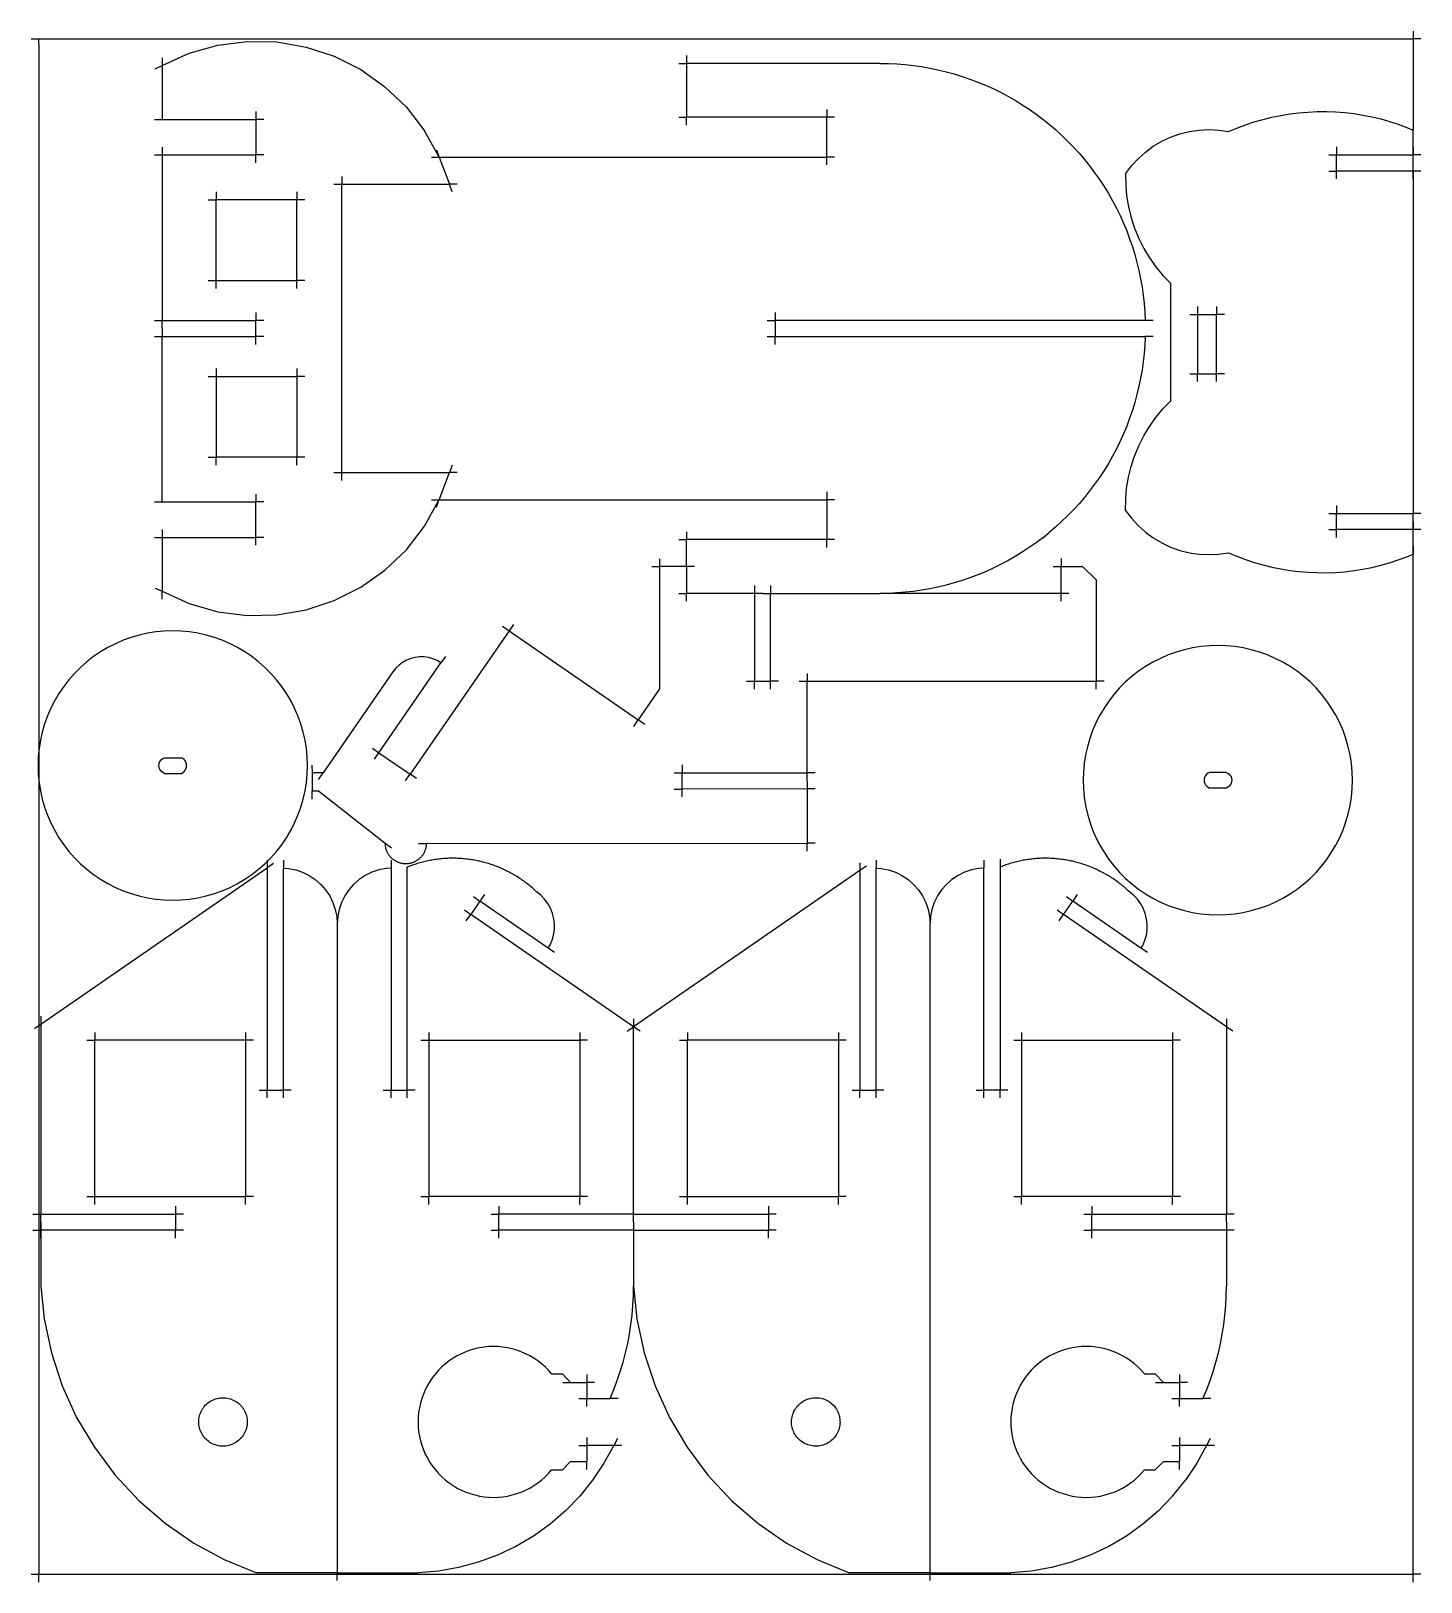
# Model space of a CAD drawing. Extents: x -257 to 31, y -324 to -3.
import ezdxf

# ---------------------------------------------------------------- set-up
doc = ezdxf.new("R2010")
doc.units = 0
doc.layers.get('0').update_dxf_attribs({"linetype": 'CONTINUOUS'})

msp = doc.modelspace()

# ---------------------------------------------------------------- linework, layer by layer
for p, q in [((29.14, -2.99), (29.14, -4.62)), ((-256.51, -4.62), (-254.88, -4.62)), ((-254.88, -5.73), (-254.88, -4.62)), ((-254.88, -4.62), (29.14, -4.62)), ((-254.88, -5.73), (-254.88, -151.75)), ((-223.81, -7.6), (-217.91, -5.92)), ((-217.91, -5.92), (-211.83, -5.14)), ((-211.83, -5.14), (-205.7, -5.26)), ((-205.7, -5.26), (-199.66, -6.3)), ((-199.66, -6.3), (-193.84, -8.21)), ((30.76, -4.62), (29.14, -4.62)), ((29.14, -4.62), (29.14, -23.47)), ((-229.39, -10.14), (-223.81, -7.6)), ((-229.39, -8.51), (-229.39, -10.14)), ((-193.84, -8.21), (-188.36, -10.97)), ((-121.02, -8.07), (-121.02, -9.69)), ((-230.87, -10.81), (-229.39, -10.14)), ((-229.39, -10.14), (-229.39, -21.27)), ((-188.36, -10.97), (-183.35, -14.51)), ((-122.65, -9.69), (-121.02, -9.69)), ((-121.02, -9.69), (-121.02, -20.83)), ((-81.01, -9.69), (-121.02, -9.69)), ((-81.01, -9.69), (-79.29, -9.72)), ((-79.29, -9.72), (-77.57, -9.8)), ((-77.57, -9.8), (-75.85, -9.93)), ((-75.85, -9.93), (-74.14, -10.12)), ((-74.14, -10.12), (-72.44, -10.36)), ((-72.44, -10.36), (-70.74, -10.66)), ((-70.74, -10.66), (-69.06, -11.01)), ((-69.06, -11.01), (-67.38, -11.41)), ((-67.38, -11.41), (-65.72, -11.87)), ((-65.72, -11.87), (-64.08, -12.37)), ((-64.08, -12.37), (-62.45, -12.93)), ((-183.35, -14.51), (-178.93, -18.75)), ((-62.45, -12.93), (-60.84, -13.54)), ((-60.84, -13.54), (-59.25, -14.2)), ((-59.25, -14.2), (-57.68, -14.91)), ((-57.68, -14.91), (-56.13, -15.66)), ((-56.13, -15.66), (-54.61, -16.47)), ((-178.93, -18.75), (-175.18, -23.6)), ((-92.06, -19.2), (-92.06, -20.83)), ((-54.61, -16.47), (-53.12, -17.32)), ((-53.12, -17.32), (-51.65, -18.22)), ((-51.65, -18.22), (-50.21, -19.17)), ((-50.21, -19.17), (-48.8, -20.16)), ((-231.02, -21.27), (-229.39, -21.27)), ((-229.39, -21.27), (-210.01, -21.27)), ((-210.01, -19.65), (-210.01, -21.27)), ((-208.39, -21.27), (-210.01, -21.27)), ((-210.01, -21.27), (-210.01, -28.62)), ((-122.65, -20.83), (-121.02, -20.83)), ((-121.02, -22.45), (-121.02, -20.83)), ((-92.06, -20.83), (-121.02, -20.83)), ((-90.44, -20.83), (-92.06, -20.83)), ((-92.06, -29.07), (-92.06, -20.83)), ((-48.8, -20.16), (-47.42, -21.19)), ((-47.42, -21.19), (-46.08, -22.27)), ((-46.08, -22.27), (-44.77, -23.38)), ((-7.26, -23.05), (-5.49, -22.38)), ((-5.49, -22.38), (-3.7, -21.78)), ((-3.7, -21.78), (-1.88, -21.26)), ((-1.88, -21.26), (-0.04, -20.81)), ((-0.04, -20.81), (1.81, -20.43)), ((1.81, -20.43), (3.68, -20.12)), ((3.68, -20.12), (5.55, -19.89)), ((5.55, -19.89), (7.44, -19.74)), ((7.44, -19.74), (9.33, -19.66)), ((9.33, -19.66), (11.22, -19.65)), ((11.22, -19.65), (13.11, -19.72)), ((13.11, -19.72), (15, -19.86)), ((15, -19.86), (16.88, -20.08)), ((16.88, -20.08), (18.75, -20.37)), ((18.75, -20.37), (20.6, -20.74)), ((20.6, -20.74), (22.44, -21.18)), ((22.44, -21.18), (24.26, -21.69)), ((24.26, -21.69), (26.06, -22.28)), ((26.06, -22.28), (27.84, -22.93)), ((29.14, -21.85), (29.14, -23.47)), ((-172.19, -28.96), (-175.18, -23.6)), ((-44.77, -23.38), (-43.5, -24.54)), ((-43.5, -24.54), (-42.26, -25.74)), ((-22.81, -25.79), (-20.97, -24.93)), ((-20.97, -24.93), (-19.06, -24.25)), ((-19.06, -24.25), (-17.09, -23.76)), ((-17.09, -23.76), (-15.07, -23.47)), ((-15.07, -23.47), (-13.04, -23.37)), ((-13.04, -23.37), (-11.02, -23.48)), ((-11.02, -23.48), (-9.01, -23.79)), ((-9.01, -23.79), (-7.26, -23.05)), ((27.84, -22.93), (29.14, -23.47)), ((29.14, -28.56), (29.14, -23.47)), ((29.14, -25.1), (29.14, -23.47)), ((-231.02, -28.62), (-229.39, -28.62)), ((-229.39, -27), (-229.39, -28.62)), ((-229.39, -28.62), (-229.39, -62.82)), ((-229.39, -28.62), (-210.01, -28.62)), ((-210.01, -30.25), (-210.01, -28.62)), ((-208.39, -28.62), (-210.01, -28.62)), ((-172.72, -27.55), (-172.19, -28.96)), ((-42.26, -25.74), (-41.06, -26.98)), ((-41.06, -26.98), (-39.91, -28.25)), ((-39.91, -28.25), (-38.79, -29.56)), ((-27.7, -29.4), (-26.19, -28.04)), ((-26.19, -28.04), (-24.56, -26.83)), ((-24.56, -26.83), (-22.81, -25.79)), ((11.7, -28.56), (13.32, -28.56)), ((13.32, -26.93), (13.32, -28.56)), ((13.32, -28.56), (29.14, -28.56)), ((13.32, -31.96), (13.32, -28.56)), ((29.14, -26.93), (29.14, -28.56)), ((30.76, -28.56), (29.14, -28.56)), ((29.14, -30.18), (29.14, -28.56)), ((29.14, -31.96), (29.14, -28.56)), ((-173.77, -29.07), (-172.15, -29.07)), ((-172.19, -28.96), (-172.15, -29.07)), ((-172.15, -29.07), (-170.03, -34.69)), ((-172.15, -29.07), (-92.06, -29.07)), ((-92.06, -30.69), (-92.06, -29.07)), ((-90.44, -29.07), (-92.06, -29.07)), ((-38.79, -29.56), (-37.71, -30.9)), ((-37.71, -30.9), (-36.68, -32.28)), ((-30.28, -32.53), (-29.07, -30.9)), ((-29.07, -30.9), (-27.7, -29.4)), ((11.7, -31.96), (13.32, -31.96)), ((29.14, -31.96), (13.32, -31.96)), ((13.32, -33.58), (13.32, -31.96)), ((30.76, -31.96), (29.14, -31.96)), ((29.14, -31.96), (29.14, -102.74)), ((29.14, -33.58), (29.14, -31.96)), ((-193.93, -34.69), (-192.3, -34.69)), ((-192.3, -33.07), (-192.3, -34.69)), ((-192.3, -34.69), (-170.03, -34.69)), ((-192.3, -94.28), (-192.3, -34.69)), ((-168.4, -34.69), (-170.03, -34.69)), ((-169.46, -36.22), (-170.03, -34.69)), ((-36.68, -32.28), (-35.69, -33.69)), ((-35.69, -33.69), (-34.74, -35.13)), ((-34.74, -35.13), (-33.84, -36.59)), ((-30.28, -32.53), (-30.26, -34.82)), ((-30.26, -34.82), (-30.07, -37.1)), ((-219.88, -37.87), (-218.26, -37.87)), ((-218.26, -36.24), (-218.26, -37.87)), ((-201.55, -37.87), (-218.26, -37.87)), ((-218.26, -54.58), (-218.26, -37.87)), ((-201.55, -36.24), (-201.55, -37.87)), ((-199.92, -37.87), (-201.55, -37.87)), ((-201.55, -54.58), (-201.55, -37.87)), ((-33.84, -36.59), (-32.99, -38.09)), ((-32.99, -38.09), (-32.18, -39.61)), ((-30.07, -37.1), (-29.7, -39.37)), ((-32.18, -39.61), (-31.43, -41.16)), ((-31.43, -41.16), (-30.72, -42.73)), ((-29.7, -39.37), (-29.16, -41.59)), ((-29.16, -41.59), (-28.45, -43.77)), ((-30.72, -42.73), (-30.06, -44.32)), ((-30.06, -44.32), (-29.45, -45.93)), ((-28.45, -43.77), (-27.57, -45.89)), ((-29.45, -45.93), (-28.89, -47.56)), ((-28.89, -47.56), (-28.39, -49.2)), ((-27.57, -45.89), (-26.54, -47.94)), ((-26.54, -47.94), (-25.36, -49.9)), ((-28.39, -49.2), (-27.93, -50.86)), ((-27.93, -50.86), (-27.53, -52.54)), ((-25.36, -49.9), (-24.03, -51.77)), ((-27.53, -52.54), (-27.18, -54.22)), ((-27.18, -54.22), (-26.89, -55.92)), ((-24.03, -51.77), (-22.56, -53.53)), ((-22.56, -53.53), (-20.96, -55.17)), ((-219.88, -54.58), (-218.26, -54.58)), ((-218.26, -54.58), (-201.55, -54.58)), ((-218.26, -56.2), (-218.26, -54.58)), ((-201.55, -56.2), (-201.55, -54.58)), ((-199.92, -54.58), (-201.55, -54.58)), ((-26.89, -55.92), (-26.64, -57.62)), ((-26.64, -57.62), (-26.46, -59.33)), ((-20.96, -79.47), (-20.96, -55.17)), ((-26.46, -59.33), (-26.32, -61.05)), ((-15.39, -59.98), (-15.39, -61.6)), ((-11.49, -59.98), (-11.49, -61.6)), ((-231.02, -62.82), (-229.39, -62.82)), ((-229.39, -64.44), (-229.39, -62.82)), ((-229.39, -62.82), (-210.01, -62.82)), ((-210.01, -61.19), (-210.01, -62.82)), ((-210.01, -66.16), (-210.01, -62.82)), ((-208.39, -62.82), (-210.01, -62.82)), ((-104.33, -62.82), (-102.71, -62.82)), ((-102.71, -61.19), (-102.71, -62.82)), ((-102.71, -62.82), (-102.71, -66.16)), ((-26.24, -62.82), (-102.71, -62.82)), ((-26.32, -61.05), (-26.24, -62.77)), ((-26.24, -62.77), (-26.24, -62.82)), ((-24.61, -62.82), (-26.24, -62.82)), ((-17.01, -61.6), (-15.39, -61.6)), ((-15.39, -61.6), (-11.49, -61.6)), ((-15.39, -61.6), (-15.39, -73.85)), ((-9.87, -61.6), (-11.49, -61.6)), ((-11.49, -73.85), (-11.49, -61.6)), ((-231.02, -66.16), (-229.39, -66.16)), ((-229.39, -64.53), (-229.39, -66.16)), ((-229.39, -66.16), (-210.01, -66.16)), ((-229.39, -100.35), (-229.39, -66.16)), ((-208.39, -66.16), (-210.01, -66.16)), ((-210.01, -67.78), (-210.01, -66.16)), ((-104.33, -66.16), (-102.71, -66.16)), ((-102.71, -66.16), (-26.24, -66.16)), ((-102.71, -67.78), (-102.71, -66.16)), ((-26.24, -66.21), (-26.32, -67.93)), ((-24.61, -66.16), (-26.24, -66.16)), ((-26.24, -66.16), (-26.24, -66.21)), ((-26.46, -69.65), (-26.64, -71.36)), ((-26.32, -67.93), (-26.46, -69.65)), ((-218.26, -72.78), (-218.26, -74.4)), ((-201.55, -72.78), (-201.55, -74.4)), ((-26.89, -73.06), (-27.18, -74.76)), ((-26.64, -71.36), (-26.89, -73.06)), ((-219.88, -74.4), (-218.26, -74.4)), ((-218.26, -74.4), (-218.26, -91.11)), ((-218.26, -74.4), (-201.55, -74.4)), ((-201.55, -74.4), (-201.55, -91.11)), ((-199.92, -74.4), (-201.55, -74.4)), ((-27.53, -76.44), (-27.93, -78.12)), ((-27.18, -74.76), (-27.53, -76.44)), ((-17.01, -73.85), (-15.39, -73.85)), ((-15.39, -73.85), (-11.49, -73.85)), ((-15.39, -75.48), (-15.39, -73.85)), ((-9.87, -73.85), (-11.49, -73.85)), ((-11.49, -75.48), (-11.49, -73.85)), ((-28.39, -79.78), (-28.89, -81.42)), ((-27.93, -78.12), (-28.39, -79.78)), ((-22.56, -81.11), (-20.96, -79.47)), ((-29.45, -83.05), (-30.06, -84.66)), ((-28.89, -81.42), (-29.45, -83.05)), ((-25.36, -84.74), (-24.03, -82.87)), ((-24.03, -82.87), (-22.56, -81.11)), ((-30.72, -86.25), (-31.43, -87.82)), ((-30.06, -84.66), (-30.72, -86.25)), ((-26.54, -86.7), (-25.36, -84.74)), ((-32.18, -89.37), (-32.99, -90.89)), ((-31.43, -87.82), (-32.18, -89.37)), ((-28.45, -90.87), (-27.57, -88.75)), ((-27.57, -88.75), (-26.54, -86.7)), ((-219.88, -91.11), (-218.26, -91.11)), ((-201.55, -91.11), (-218.26, -91.11)), ((-218.26, -92.73), (-218.26, -91.11)), ((-199.92, -91.11), (-201.55, -91.11)), ((-201.55, -92.73), (-201.55, -91.11)), ((-169.46, -92.76), (-170.03, -94.28)), ((-33.84, -92.38), (-34.74, -93.85)), ((-32.99, -90.89), (-33.84, -92.38)), ((-29.16, -93.04), (-28.45, -90.87)), ((-193.93, -94.28), (-192.3, -94.28)), ((-192.3, -95.91), (-192.3, -94.28)), ((-192.3, -94.28), (-170.03, -94.28)), ((-172.15, -99.91), (-170.03, -94.28)), ((-168.4, -94.28), (-170.03, -94.28)), ((-35.69, -95.29), (-36.68, -96.7)), ((-34.74, -93.85), (-35.69, -95.29)), ((-30.07, -97.53), (-29.7, -95.27)), ((-29.7, -95.27), (-29.16, -93.04)), ((-210.01, -98.73), (-210.01, -100.35)), ((-92.06, -98.28), (-92.06, -99.91)), ((-37.71, -98.08), (-38.79, -99.42)), ((-36.68, -96.7), (-37.71, -98.08)), ((-30.26, -99.82), (-30.07, -97.53)), ((-231.02, -100.35), (-229.39, -100.35)), ((-229.39, -100.35), (-210.01, -100.35)), ((-210.01, -107.7), (-210.01, -100.35)), ((-208.39, -100.35), (-210.01, -100.35)), ((-175.18, -105.37), (-172.19, -100.02)), ((-173.77, -99.91), (-172.15, -99.91)), ((-172.72, -101.43), (-172.19, -100.02)), ((-172.19, -100.02), (-172.15, -99.91)), ((-172.15, -99.91), (-92.06, -99.91)), ((-92.06, -99.91), (-92.06, -108.15)), ((-90.44, -99.91), (-92.06, -99.91)), ((-41.06, -102), (-42.26, -103.24)), ((-39.91, -100.73), (-41.06, -102)), ((-38.79, -99.42), (-39.91, -100.73)), ((-30.28, -102.11), (-30.26, -99.82)), ((-30.28, -102.11), (-29.07, -103.74)), ((13.32, -101.11), (13.32, -102.74)), ((29.14, -101.11), (29.14, -102.74)), ((-178.93, -110.23), (-175.18, -105.37)), ((-44.77, -105.59), (-46.08, -106.71)), ((-43.5, -104.44), (-44.77, -105.59)), ((-42.26, -103.24), (-43.5, -104.44)), ((-29.07, -103.74), (-27.7, -105.24)), ((-27.7, -105.24), (-26.19, -106.6)), ((11.7, -102.74), (13.32, -102.74)), ((13.32, -106.08), (13.32, -102.74)), ((13.32, -102.74), (29.14, -102.74)), ((30.76, -102.74), (29.14, -102.74)), ((29.14, -104.36), (29.14, -102.74)), ((29.14, -106.08), (29.14, -102.74)), ((29.14, -104.45), (29.14, -106.08)), ((-231.02, -107.7), (-229.39, -107.7)), ((-229.39, -106.08), (-229.39, -107.7)), ((-229.39, -107.7), (-229.39, -118.84)), ((-229.39, -107.7), (-210.01, -107.7)), ((-208.39, -107.7), (-210.01, -107.7)), ((-210.01, -109.33), (-210.01, -107.7)), ((-122.65, -108.15), (-121.02, -108.15)), ((-121.02, -106.53), (-121.02, -108.15)), ((-92.06, -108.15), (-121.02, -108.15)), ((-121.02, -113.72), (-121.02, -108.15)), ((-90.44, -108.15), (-92.06, -108.15)), ((-92.06, -109.77), (-92.06, -108.15)), ((-48.8, -108.82), (-50.21, -109.81)), ((-47.42, -107.79), (-48.8, -108.82)), ((-47.42, -107.79), (-46.08, -106.71)), ((-26.19, -106.6), (-24.56, -107.81)), ((-24.56, -107.81), (-22.81, -108.85)), ((-22.81, -108.85), (-20.97, -109.71)), ((11.7, -106.08), (13.32, -106.08)), ((13.32, -107.7), (13.32, -106.08)), ((29.14, -106.08), (13.32, -106.08)), ((30.76, -106.08), (29.14, -106.08)), ((29.14, -111.17), (29.14, -106.08)), ((29.14, -107.7), (29.14, -106.08)), ((-183.35, -114.47), (-178.93, -110.23)), ((-126.59, -112.1), (-126.59, -113.72)), ((-53.12, -111.66), (-54.61, -112.51)), ((-51.65, -110.76), (-53.12, -111.66)), ((-50.21, -109.81), (-51.65, -110.76)), ((-43.61, -112.07), (-43.61, -113.7)), ((-20.97, -109.71), (-19.06, -110.39)), ((-19.06, -110.39), (-17.09, -110.88)), ((-17.09, -110.88), (-15.07, -111.17)), ((-15.07, -111.17), (-13.04, -111.26)), ((-13.04, -111.26), (-11.02, -111.16)), ((-11.02, -111.16), (-9.01, -110.85)), ((-9.01, -110.85), (-7.26, -111.59)), ((-7.26, -111.59), (-5.49, -112.26)), ((26.06, -112.36), (27.84, -111.71)), ((27.84, -111.71), (29.14, -111.17)), ((29.14, -109.54), (29.14, -111.17)), ((29.14, -112.79), (29.14, -111.17)), ((29.14, -322.05), (29.14, -111.17)), ((-188.36, -118.01), (-183.35, -114.47)), ((-128.22, -113.72), (-126.59, -113.72)), ((-121.02, -113.72), (-126.59, -113.72)), ((-126.59, -113.72), (-126.59, -139.01)), ((-119.4, -113.72), (-121.02, -113.72)), ((-121.02, -113.72), (-121.02, -119.29)), ((-60.84, -115.44), (-62.45, -116.05)), ((-59.25, -114.78), (-60.84, -115.44)), ((-57.68, -114.07), (-59.25, -114.78)), ((-56.13, -113.32), (-57.68, -114.07)), ((-54.61, -112.51), (-56.13, -113.32)), ((-45.24, -113.7), (-43.61, -113.7)), ((-43.61, -113.7), (-39.16, -113.7)), ((-43.61, -119.27), (-43.61, -113.7)), ((-39.16, -113.7), (-36.37, -116.48)), ((-5.49, -112.26), (-3.7, -112.85)), ((-3.7, -112.85), (-1.88, -113.38)), ((-1.88, -113.38), (-0.04, -113.83)), ((-0.04, -113.83), (1.81, -114.21)), ((1.81, -114.21), (3.68, -114.51)), ((3.68, -114.51), (5.55, -114.75)), ((5.55, -114.75), (7.44, -114.9)), ((7.44, -114.9), (9.33, -114.98)), ((9.33, -114.98), (11.22, -114.99)), ((11.22, -114.99), (13.11, -114.92)), ((13.11, -114.92), (15, -114.78)), ((15, -114.78), (16.88, -114.56)), ((16.88, -114.56), (18.75, -114.27)), ((18.75, -114.27), (20.6, -113.9)), ((20.6, -113.9), (22.44, -113.46)), ((22.44, -113.46), (24.26, -112.95)), ((24.26, -112.95), (26.06, -112.36)), ((-230.87, -118.17), (-229.39, -118.84)), ((-193.84, -120.77), (-188.36, -118.01)), ((-106.99, -117.66), (-106.99, -119.28)), ((-103.65, -117.66), (-103.65, -119.28)), ((-72.44, -118.61), (-74.14, -118.86)), ((-70.74, -118.32), (-72.44, -118.61)), ((-69.06, -117.97), (-70.74, -118.32)), ((-67.38, -117.57), (-69.06, -117.97)), ((-65.72, -117.11), (-67.38, -117.57)), ((-64.08, -116.61), (-65.72, -117.11)), ((-62.45, -116.05), (-64.08, -116.61)), ((-36.37, -116.48), (-36.37, -137.42)), ((-229.39, -118.84), (-223.81, -121.38)), ((-229.39, -120.47), (-229.39, -118.84)), ((-223.81, -121.38), (-217.91, -123.05)), ((-199.66, -122.68), (-193.84, -120.77)), ((-122.65, -119.29), (-121.02, -119.29)), ((-106.99, -119.28), (-121.02, -119.29)), ((-121.02, -120.91), (-121.02, -119.29)), ((-105.36, -119.28), (-106.99, -119.28)), ((-106.99, -119.28), (-106.98, -137.44)), ((-105.36, -119.28), (-105.27, -119.28)), ((-105.27, -119.28), (-103.65, -119.28)), ((-103.64, -137.44), (-103.65, -119.28)), ((-103.65, -119.28), (-81.01, -119.29)), ((-79.29, -119.26), (-81.01, -119.29)), ((-77.57, -119.18), (-79.29, -119.26)), ((-43.61, -119.27), (-79.29, -119.26)), ((-75.85, -119.04), (-77.57, -119.18)), ((-74.14, -118.86), (-75.85, -119.04)), ((-43.61, -120.89), (-43.61, -119.27)), ((-41.99, -119.27), (-43.61, -119.27)), ((-217.91, -123.05), (-211.83, -123.84)), ((-211.83, -123.84), (-205.7, -123.71)), ((-205.7, -123.71), (-199.66, -122.68)), ((-234.14, -127.89), (-235.82, -128.38)), ((-232.44, -127.51), (-234.14, -127.89)), ((-230.71, -127.23), (-232.44, -127.51)), ((-228.97, -127.07), (-230.71, -127.23)), ((-227.22, -127.02), (-228.97, -127.07)), ((-225.47, -127.07), (-227.22, -127.02)), ((-223.73, -127.23), (-225.47, -127.07)), ((-222, -127.51), (-223.73, -127.23)), ((-220.29, -127.89), (-222, -127.51)), ((-218.61, -128.38), (-220.29, -127.89)), ((-157.71, -127), (-178.17, -156.65)), ((-159.05, -126.08), (-157.71, -127)), ((-156.79, -125.67), (-157.71, -127)), ((-157.71, -127), (-131.01, -145.43)), ((-242.14, -131.35), (-243.59, -132.33)), ((-240.63, -130.46), (-242.14, -131.35)), ((-239.08, -129.67), (-240.63, -130.46)), ((-237.47, -128.97), (-239.08, -129.67)), ((-235.82, -128.38), (-237.47, -128.97)), ((-216.97, -128.97), (-218.61, -128.38)), ((-215.36, -129.67), (-216.97, -128.97)), ((-213.8, -130.46), (-215.36, -129.67)), ((-212.3, -131.35), (-213.8, -130.46)), ((-210.85, -132.33), (-212.3, -131.35)), ((-19.82, -131.41), (-21.47, -132)), ((-18.14, -130.92), (-19.82, -131.41)), ((-16.44, -130.54), (-18.14, -130.92)), ((-14.71, -130.27), (-16.44, -130.54)), ((-12.97, -130.1), (-14.71, -130.27)), ((-11.22, -130.05), (-12.97, -130.1)), ((-9.47, -130.1), (-11.22, -130.05)), ((-7.73, -130.27), (-9.47, -130.1)), ((-6, -130.54), (-7.73, -130.27)), ((-4.3, -130.92), (-6, -130.54)), ((-2.62, -131.41), (-4.3, -130.92)), ((-0.97, -132), (-2.62, -131.41)), ((-246.28, -134.56), (-247.52, -135.8)), ((-244.97, -133.41), (-246.28, -134.56)), ((-243.59, -132.33), (-244.97, -133.41)), ((-209.47, -133.41), (-210.85, -132.33)), ((-208.16, -134.56), (-209.47, -133.41)), ((-206.92, -135.8), (-208.16, -134.56)), ((-184.59, -152.22), (-171.78, -133.66)), ((-180.45, -134.1), (-181.12, -134.75)), ((-179.7, -133.54), (-180.45, -134.1)), ((-178.89, -133.09), (-179.7, -133.54)), ((-178.02, -132.75), (-178.89, -133.09)), ((-177.12, -132.52), (-178.02, -132.75)), ((-176.19, -132.41), (-177.12, -132.52)), ((-175.26, -132.42), (-176.19, -132.41)), ((-174.34, -132.56), (-175.26, -132.42)), ((-173.44, -132.81), (-174.34, -132.56)), ((-172.58, -133.18), (-173.44, -132.81)), ((-171.78, -133.66), (-172.58, -133.18)), ((-170.86, -132.32), (-171.78, -133.66)), ((-26.14, -134.38), (-27.59, -135.36)), ((-24.63, -133.49), (-26.14, -134.38)), ((-23.08, -132.7), (-24.63, -133.49)), ((-21.47, -132), (-23.08, -132.7)), ((0.64, -132.7), (-0.97, -132)), ((2.19, -133.49), (0.64, -132.7)), ((3.7, -134.38), (2.19, -133.49)), ((5.15, -135.36), (3.7, -134.38)), ((-248.67, -137.11), (-249.75, -138.49)), ((-247.52, -135.8), (-248.67, -137.11)), ((-205.76, -137.11), (-206.92, -135.8)), ((-204.69, -138.49), (-205.76, -137.11)), ((-181.7, -135.48), (-196.13, -156.4)), ((-181.12, -134.75), (-181.7, -135.48)), ((-108.61, -137.44), (-106.98, -137.44)), ((-106.98, -137.44), (-103.64, -137.44)), ((-106.98, -139.06), (-106.98, -137.44)), ((-103.64, -139.06), (-103.64, -137.44)), ((-102.02, -137.44), (-103.64, -137.44)), ((-97.72, -137.44), (-96.09, -137.44)), ((-96.09, -135.81), (-96.09, -137.44)), ((-96.09, -137.44), (-36.37, -137.42)), ((-96.09, -156.37), (-96.09, -137.44)), ((-36.37, -139.05), (-36.37, -137.42)), ((-34.74, -137.42), (-36.37, -137.42)), ((-30.28, -137.59), (-31.52, -138.83)), ((-28.97, -136.44), (-30.28, -137.59)), ((-27.59, -135.36), (-28.97, -136.44)), ((6.53, -136.44), (5.15, -135.36)), ((7.84, -137.59), (6.53, -136.44)), ((9.08, -138.83), (7.84, -137.59)), ((-250.73, -139.94), (-251.62, -141.45)), ((-249.75, -138.49), (-250.73, -139.94)), ((-203.71, -139.94), (-204.69, -138.49)), ((-202.82, -141.45), (-203.71, -139.94)), ((-126.59, -139.01), (-131.01, -145.43)), ((-32.67, -140.14), (-33.75, -141.52)), ((-31.52, -138.83), (-32.67, -140.14)), ((10.24, -140.14), (9.08, -138.83)), ((11.31, -141.52), (10.24, -140.14)), ((-252.41, -143), (-253.11, -144.61)), ((-251.62, -141.45), (-252.41, -143)), ((-202.02, -143), (-202.82, -141.45)), ((-201.33, -144.61), (-202.02, -143)), ((-34.73, -142.97), (-35.62, -144.48)), ((-33.75, -141.52), (-34.73, -142.97)), ((12.29, -142.97), (11.31, -141.52)), ((13.18, -144.48), (12.29, -142.97)), ((-253.7, -146.26), (-254.19, -147.94)), ((-253.11, -144.61), (-253.7, -146.26)), ((-200.74, -146.26), (-201.33, -144.61)), ((-200.25, -147.94), (-200.74, -146.26)), ((-131.94, -146.77), (-131.01, -145.43)), ((-129.68, -146.35), (-131.01, -145.43)), ((-36.41, -146.03), (-37.11, -147.64)), ((-35.62, -144.48), (-36.41, -146.03)), ((13.98, -146.03), (13.18, -144.48)), ((14.67, -147.64), (13.98, -146.03)), ((-254.57, -149.64), (-254.84, -151.37)), ((-254.19, -147.94), (-254.57, -149.64)), ((-199.87, -149.64), (-200.25, -147.94)), ((-199.59, -151.37), (-199.87, -149.64)), ((-37.7, -149.29), (-38.19, -150.97)), ((-37.11, -147.64), (-37.7, -149.29)), ((15.26, -149.29), (14.67, -147.64)), ((15.75, -150.97), (15.26, -149.29)), ((-255.01, -153.11), (-255.06, -154.86)), ((-254.88, -151.75), (-255.01, -153.11)), ((-254.84, -151.37), (-254.88, -151.75)), ((-254.88, -151.75), (-254.88, -157.97)), ((-229.92, -154.2), (-229.75, -153.89)), ((-229.75, -153.89), (-229.53, -153.63)), ((-229.53, -153.63), (-229.25, -153.42)), ((-229.25, -153.42), (-228.94, -153.26)), ((-228.94, -153.26), (-225.47, -153.26)), ((-225.16, -153.41), (-225.47, -153.26)), ((-224.88, -153.63), (-225.16, -153.41)), ((-224.65, -153.89), (-224.88, -153.63)), ((-224.48, -154.19), (-224.65, -153.89)), ((-199.43, -153.11), (-199.59, -151.37)), ((-199.37, -154.86), (-199.43, -153.11)), ((-185.92, -151.29), (-184.59, -152.22)), ((-185.51, -153.56), (-184.59, -152.22)), ((-184.59, -152.22), (-178.17, -156.65)), ((-38.57, -152.67), (-38.85, -154.4)), ((-38.19, -150.97), (-38.57, -152.67)), ((16.13, -152.67), (15.75, -150.97)), ((16.41, -154.4), (16.13, -152.67)), ((-255.06, -154.86), (-255.01, -156.61)), ((-255.01, -156.61), (-254.88, -157.97)), ((-230.06, -154.87), (-230.02, -154.53)), ((-230.02, -155.21), (-230.06, -154.87)), ((-230.02, -154.53), (-229.92, -154.2)), ((-229.92, -155.54), (-230.02, -155.21)), ((-229.75, -155.85), (-229.92, -155.54)), ((-229.52, -156.11), (-229.75, -155.85)), ((-229.25, -156.32), (-229.52, -156.11)), ((-228.94, -156.48), (-229.25, -156.32)), ((-228.94, -156.48), (-225.44, -156.48)), ((-225.44, -156.48), (-225.14, -156.32)), ((-225.14, -156.32), (-224.86, -156.11)), ((-224.86, -156.11), (-224.64, -155.84)), ((-224.64, -155.84), (-224.48, -155.54)), ((-224.38, -154.52), (-224.48, -154.19)), ((-224.48, -155.54), (-224.37, -155.21)), ((-224.34, -154.86), (-224.38, -154.52)), ((-224.37, -155.21), (-224.34, -154.86)), ((-199.59, -158.35), (-199.43, -156.61)), ((-199.43, -156.61), (-199.37, -154.86)), ((-198.44, -154.77), (-198.43, -156.4)), ((-196.13, -156.4), (-198.43, -156.4)), ((-198.43, -156.4), (-198.43, -160.19)), ((-197.06, -157.73), (-196.13, -156.4)), ((-179.09, -157.98), (-178.17, -156.65)), ((-176.83, -157.57), (-178.17, -156.65)), ((-123.58, -156.38), (-121.96, -156.38)), ((-121.96, -154.75), (-121.96, -156.38)), ((-121.96, -156.38), (-96.09, -156.37)), ((-121.96, -159.72), (-121.96, -156.38)), ((-94.46, -156.37), (-96.09, -156.37)), ((-96.09, -158), (-96.09, -156.37)), ((-39.01, -156.14), (-39.06, -157.89)), ((-38.85, -154.4), (-39.01, -156.14)), ((-13.75, -156.92), (-13.92, -157.23)), ((-13.53, -156.66), (-13.75, -156.92)), ((-13.25, -156.45), (-13.53, -156.66)), ((-12.94, -156.29), (-13.25, -156.45)), ((-9.47, -156.29), (-12.94, -156.29)), ((-9.47, -156.29), (-9.16, -156.45)), ((-9.16, -156.45), (-8.88, -156.66)), ((-8.88, -156.66), (-8.65, -156.92)), ((-8.65, -156.92), (-8.49, -157.22)), ((16.57, -156.14), (16.41, -154.4)), ((16.63, -157.89), (16.57, -156.14)), ((-254.88, -157.97), (-254.84, -158.35)), ((-254.88, -157.97), (-254.88, -322.05)), ((-254.84, -158.35), (-254.57, -160.08)), ((-254.57, -160.08), (-254.19, -161.79)), ((-200.25, -161.79), (-199.87, -160.08)), ((-199.87, -160.08), (-199.59, -158.35)), ((-197.09, -160.18), (-198.43, -160.19)), ((-198.43, -161.81), (-198.43, -160.19)), ((-183.28, -170.96), (-197.09, -160.18)), ((-123.58, -159.72), (-121.96, -159.72)), ((-96.09, -159.71), (-121.96, -159.72)), ((-121.95, -161.34), (-121.96, -159.72)), ((-96.09, -158.09), (-96.09, -159.71)), ((-96.09, -159.71), (-96.09, -170.94)), ((-94.46, -159.71), (-96.09, -159.71)), ((-39.06, -157.89), (-39.01, -159.64)), ((-39.01, -159.64), (-38.85, -161.38)), ((-14.02, -157.56), (-14.06, -157.9)), ((-14.06, -157.9), (-14.02, -158.24)), ((-13.92, -157.23), (-14.02, -157.56)), ((-14.02, -158.24), (-13.92, -158.57)), ((-13.92, -158.57), (-13.75, -158.88)), ((-13.75, -158.88), (-13.52, -159.14)), ((-13.52, -159.14), (-13.25, -159.35)), ((-13.25, -159.35), (-12.94, -159.51)), ((-9.45, -159.51), (-12.94, -159.51)), ((-9.14, -159.35), (-9.45, -159.51)), ((-8.86, -159.14), (-9.14, -159.35)), ((-8.64, -158.87), (-8.86, -159.14)), ((-8.48, -158.57), (-8.64, -158.87)), ((-8.49, -157.22), (-8.38, -157.55)), ((-8.38, -158.24), (-8.48, -158.57)), ((-8.38, -157.55), (-8.34, -157.89)), ((-8.34, -157.89), (-8.38, -158.24)), ((16.41, -161.38), (16.57, -159.64)), ((16.57, -159.64), (16.63, -157.89)), ((-254.19, -161.79), (-253.7, -163.46)), ((-253.7, -163.46), (-253.11, -165.11)), ((-201.33, -165.11), (-200.74, -163.46)), ((-200.74, -163.46), (-200.25, -161.79)), ((-38.85, -161.38), (-38.57, -163.11)), ((-38.57, -163.11), (-38.19, -164.82)), ((15.75, -164.82), (16.13, -163.11)), ((16.13, -163.11), (16.41, -161.38)), ((-253.11, -165.11), (-252.41, -166.72)), ((-252.41, -166.72), (-251.62, -168.27)), ((-202.82, -168.27), (-202.02, -166.72)), ((-202.02, -166.72), (-201.33, -165.11)), ((-38.19, -164.82), (-37.7, -166.5)), ((-37.7, -166.5), (-37.11, -168.14)), ((14.67, -168.14), (15.26, -166.5)), ((15.26, -166.5), (15.75, -164.82)), ((-251.62, -168.27), (-250.73, -169.78)), ((-250.73, -169.78), (-249.75, -171.23)), ((-204.69, -171.23), (-203.71, -169.78)), ((-203.71, -169.78), (-202.82, -168.27)), ((-37.11, -168.14), (-36.41, -169.75)), ((-36.41, -169.75), (-35.62, -171.31)), ((13.18, -171.31), (13.98, -169.75)), ((13.98, -169.75), (14.67, -168.14)), ((-249.75, -171.23), (-248.67, -172.61)), ((-248.67, -172.61), (-247.52, -173.92)), ((-206.92, -173.92), (-205.76, -172.61)), ((-205.76, -172.61), (-204.69, -171.23)), ((-182, -171.96), (-183.28, -170.96)), ((-183.28, -171.09), (-183.28, -170.96)), ((-183.27, -171.23), (-183.28, -171.09)), ((-183.26, -171.36), (-183.27, -171.23)), ((-183.25, -171.49), (-183.26, -171.36)), ((-183.23, -171.62), (-183.25, -171.49)), ((-183.21, -171.75), (-183.23, -171.62)), ((-183.18, -171.88), (-183.21, -171.75)), ((-183.15, -172.01), (-183.18, -171.88)), ((-183.11, -172.14), (-183.15, -172.01)), ((-183.08, -172.27), (-183.11, -172.14)), ((-183.03, -172.39), (-183.08, -172.27)), ((-182.99, -172.52), (-183.03, -172.39)), ((-182.93, -172.64), (-182.99, -172.52)), ((-182.88, -172.76), (-182.93, -172.64)), ((-182.82, -172.88), (-182.88, -172.76)), ((-182.76, -173), (-182.82, -172.88)), ((-182.69, -173.11), (-182.76, -173)), ((-182.62, -173.23), (-182.69, -173.11)), ((-176.44, -170.96), (-174.82, -170.96)), ((-175.41, -173.11), (-175.48, -173.23)), ((-175.34, -173), (-175.41, -173.11)), ((-175.28, -172.88), (-175.34, -173)), ((-175.22, -172.76), (-175.28, -172.88)), ((-175.17, -172.64), (-175.22, -172.76)), ((-175.11, -172.52), (-175.17, -172.64)), ((-175.07, -172.39), (-175.11, -172.52)), ((-175.02, -172.27), (-175.07, -172.39)), ((-174.99, -172.14), (-175.02, -172.27)), ((-174.95, -172.01), (-174.99, -172.14)), ((-174.92, -171.88), (-174.95, -172.01)), ((-174.89, -171.75), (-174.92, -171.88)), ((-174.87, -171.62), (-174.89, -171.75)), ((-174.85, -171.49), (-174.87, -171.62)), ((-174.84, -171.36), (-174.85, -171.49)), ((-174.83, -171.22), (-174.84, -171.36)), ((-174.82, -171.09), (-174.83, -171.22)), ((-174.82, -170.96), (-96.09, -170.94)), ((-174.82, -170.96), (-174.82, -171.09)), ((-96.08, -172.56), (-96.09, -170.94)), ((-94.46, -170.94), (-96.09, -170.94)), ((-35.62, -171.31), (-34.73, -172.81)), ((-34.73, -172.81), (-33.75, -174.26)), ((11.31, -174.26), (12.29, -172.81)), ((12.29, -172.81), (13.18, -171.31)), ((-254.48, -208.34), (-207.7, -176.04)), ((-247.52, -173.92), (-246.28, -175.16)), ((-246.28, -175.16), (-244.97, -176.32)), ((-244.97, -176.32), (-243.59, -177.39)), ((-210.85, -177.39), (-209.47, -176.32)), ((-209.47, -176.32), (-208.16, -175.16)), ((-208.16, -175.16), (-207.7, -174.7)), ((-207.7, -174.7), (-206.92, -173.92)), ((-207.7, -174.41), (-207.7, -174.7)), ((-207.7, -174.7), (-207.7, -176.04)), ((-206.36, -175.12), (-207.7, -176.04)), ((-207.7, -176.04), (-207.7, -221.97)), ((-204.36, -174.44), (-204.36, -176.07)), ((-204.36, -221.97), (-204.36, -176.07)), ((-204.36, -176.07), (-203.29, -176.14)), ((-203.29, -176.14), (-201.81, -176.43)), ((-183.15, -176.14), (-184.64, -176.43)), ((-182.08, -176.07), (-183.15, -176.14)), ((-182.55, -173.34), (-182.62, -173.23)), ((-182.47, -173.45), (-182.55, -173.34)), ((-182.39, -173.55), (-182.47, -173.45)), ((-182.31, -173.66), (-182.39, -173.55)), ((-182.22, -173.76), (-182.31, -173.66)), ((-182.13, -173.86), (-182.22, -173.76)), ((-182.04, -173.95), (-182.13, -173.86)), ((-182.08, -174.44), (-182.08, -176.07)), ((-182.08, -176.04), (-182.08, -176.07)), ((-182.08, -176.07), (-182.08, -221.97)), ((-181.95, -174.04), (-182.04, -173.95)), ((-181.85, -174.13), (-181.95, -174.04)), ((-181.75, -174.22), (-181.85, -174.13)), ((-181.64, -174.3), (-181.75, -174.22)), ((-181.54, -174.38), (-181.64, -174.3)), ((-181.43, -174.46), (-181.54, -174.38)), ((-181.32, -174.53), (-181.43, -174.46)), ((-181.2, -174.6), (-181.32, -174.53)), ((-181.09, -174.67), (-181.2, -174.6)), ((-180.97, -174.73), (-181.09, -174.67)), ((-180.85, -174.79), (-180.97, -174.73)), ((-180.73, -174.84), (-180.85, -174.79)), ((-180.61, -174.89), (-180.73, -174.84)), ((-180.48, -174.94), (-180.61, -174.89)), ((-180.36, -174.98), (-180.48, -174.94)), ((-180.23, -175.02), (-180.36, -174.98)), ((-180.1, -175.06), (-180.23, -175.02)), ((-179.97, -175.09), (-180.1, -175.06)), ((-179.84, -175.12), (-179.97, -175.09)), ((-179.71, -175.14), (-179.84, -175.12)), ((-179.58, -175.16), (-179.71, -175.14)), ((-179.45, -175.17), (-179.58, -175.16)), ((-179.31, -175.18), (-179.45, -175.17)), ((-179.18, -175.19), (-179.31, -175.18)), ((-179.05, -175.19), (-179.18, -175.19)), ((-178.92, -175.19), (-179.05, -175.19)), ((-178.78, -175.18), (-178.92, -175.19)), ((-178.65, -175.17), (-178.78, -175.18)), ((-178.74, -176.04), (-178.65, -175.82)), ((-178.74, -221.97), (-178.74, -176.04)), ((-178.52, -175.16), (-178.65, -175.17)), ((-178.38, -175.71), (-178.65, -175.82)), ((-178.39, -175.14), (-178.52, -175.16)), ((-178.26, -175.12), (-178.39, -175.14)), ((-178.1, -175.61), (-178.38, -175.71)), ((-178.13, -175.09), (-178.26, -175.12)), ((-178, -175.06), (-178.13, -175.09)), ((-177.83, -175.51), (-178.1, -175.61)), ((-177.87, -175.02), (-178, -175.06)), ((-177.74, -174.98), (-177.87, -175.02)), ((-177.55, -175.41), (-177.83, -175.51)), ((-177.62, -174.94), (-177.74, -174.98)), ((-177.49, -174.89), (-177.62, -174.94)), ((-177.28, -175.32), (-177.55, -175.41)), ((-177.37, -174.84), (-177.49, -174.89)), ((-177.25, -174.79), (-177.37, -174.84)), ((-177, -175.23), (-177.28, -175.32)), ((-177.13, -174.73), (-177.25, -174.79)), ((-177.01, -174.67), (-177.13, -174.73)), ((-176.89, -174.6), (-177.01, -174.67)), ((-176.72, -175.14), (-177, -175.23)), ((-176.78, -174.53), (-176.89, -174.6)), ((-176.67, -174.46), (-176.78, -174.53)), ((-176.44, -175.06), (-176.72, -175.14)), ((-176.56, -174.38), (-176.67, -174.46)), ((-176.46, -174.3), (-176.56, -174.38)), ((-176.35, -174.22), (-176.46, -174.3)), ((-176.16, -174.97), (-176.44, -175.06)), ((-176.25, -174.13), (-176.35, -174.22)), ((-176.15, -174.04), (-176.25, -174.13)), ((-175.88, -174.9), (-176.16, -174.97)), ((-176.06, -173.95), (-176.15, -174.04)), ((-175.96, -173.85), (-176.06, -173.95)), ((-175.87, -173.76), (-175.96, -173.85)), ((-175.59, -174.82), (-175.88, -174.9)), ((-175.79, -173.66), (-175.87, -173.76)), ((-175.71, -173.55), (-175.79, -173.66)), ((-175.63, -173.45), (-175.71, -173.55)), ((-175.55, -173.34), (-175.63, -173.45)), ((-175.31, -174.75), (-175.59, -174.82)), ((-175.48, -173.23), (-175.55, -173.34)), ((-175.03, -174.69), (-175.31, -174.75)), ((-174.74, -174.62), (-175.03, -174.69)), ((-174.52, -174.59), (-174.74, -174.62)), ((-174.46, -174.56), (-174.52, -174.59)), ((-174.17, -174.5), (-174.46, -174.56)), ((-173.88, -174.45), (-174.17, -174.5)), ((-173.59, -174.4), (-173.88, -174.45)), ((-173.31, -174.35), (-173.59, -174.4)), ((-173.02, -174.31), (-173.31, -174.35)), ((-172.73, -174.26), (-173.02, -174.31)), ((-172.44, -174.23), (-172.73, -174.26)), ((-172.15, -174.19), (-172.44, -174.23)), ((-171.86, -174.16), (-172.15, -174.19)), ((-171.57, -174.13), (-171.86, -174.16)), ((-171.28, -174.11), (-171.57, -174.13)), ((-170.98, -174.09), (-171.28, -174.11)), ((-170.69, -174.07), (-170.98, -174.09)), ((-170.4, -174.06), (-170.69, -174.07)), ((-170.11, -174.05), (-170.4, -174.06)), ((-169.82, -174.04), (-170.11, -174.05)), ((-169.53, -174.04), (-169.82, -174.04)), ((-169.23, -174.04), (-169.53, -174.04)), ((-168.94, -174.04), (-169.23, -174.04)), ((-168.65, -174.05), (-168.94, -174.04)), ((-168.36, -174.06), (-168.65, -174.05)), ((-168.07, -174.07), (-168.36, -174.06)), ((-167.77, -174.09), (-168.07, -174.07)), ((-167.48, -174.11), (-167.77, -174.09)), ((-167.19, -174.13), (-167.48, -174.11)), ((-166.9, -174.16), (-167.19, -174.13)), ((-166.61, -174.19), (-166.9, -174.16)), ((-166.32, -174.22), (-166.61, -174.19)), ((-166.03, -174.26), (-166.32, -174.22)), ((-165.74, -174.3), (-166.03, -174.26)), ((-165.45, -174.34), (-165.74, -174.3)), ((-165.16, -174.39), (-165.45, -174.34)), ((-164.88, -174.44), (-165.16, -174.39)), ((-164.59, -174.49), (-164.88, -174.44)), ((-164.3, -174.55), (-164.59, -174.49)), ((-164.02, -174.61), (-164.3, -174.55)), ((-163.73, -174.67), (-164.02, -174.61)), ((-163.45, -174.74), (-163.73, -174.67)), ((-163.16, -174.81), (-163.45, -174.74)), ((-162.88, -174.88), (-163.16, -174.81)), ((-162.6, -174.96), (-162.88, -174.88)), ((-162.32, -175.04), (-162.6, -174.96)), ((-162.04, -175.12), (-162.32, -175.04)), ((-161.76, -175.21), (-162.04, -175.12)), ((-161.48, -175.3), (-161.76, -175.21)), ((-161.2, -175.39), (-161.48, -175.3)), ((-160.93, -175.49), (-161.2, -175.39)), ((-160.65, -175.59), (-160.93, -175.49)), ((-160.38, -175.69), (-160.65, -175.59)), ((-160.11, -175.8), (-160.38, -175.69)), ((-159.84, -175.91), (-160.11, -175.8)), ((-159.57, -176.02), (-159.84, -175.91)), ((-159.3, -176.13), (-159.57, -176.02)), ((-159.03, -176.25), (-159.3, -176.13)), ((-158.76, -176.37), (-159.03, -176.25)), ((-158.5, -176.5), (-158.76, -176.37)), ((-85.18, -174.96), (-85.18, -176.58)), ((-83.85, -175.66), (-85.18, -176.58)), ((-81.84, -174.44), (-81.84, -176.07)), ((-81.84, -176.07), (-81.84, -176.04)), ((-81.84, -221.97), (-81.84, -176.07)), ((-81.84, -176.07), (-80.78, -176.14)), ((-80.78, -176.14), (-79.29, -176.43)), ((-60.63, -176.14), (-62.12, -176.43)), ((-59.57, -176.07), (-60.63, -176.14)), ((-59.57, -174.44), (-59.57, -176.07)), ((-59.57, -221.97), (-59.57, -176.07)), ((-56.22, -174.23), (-56.22, -175.86)), ((-56.13, -175.82), (-56.22, -175.86)), ((-56.22, -175.86), (-56.22, -221.97)), ((-55.86, -175.71), (-56.13, -175.82)), ((-55.58, -175.61), (-55.86, -175.71)), ((-55.31, -175.51), (-55.58, -175.61)), ((-55.03, -175.41), (-55.31, -175.51)), ((-54.76, -175.32), (-55.03, -175.41)), ((-54.48, -175.23), (-54.76, -175.32)), ((-54.2, -175.14), (-54.48, -175.23)), ((-53.92, -175.06), (-54.2, -175.14)), ((-53.64, -174.97), (-53.92, -175.06)), ((-53.36, -174.9), (-53.64, -174.97)), ((-53.08, -174.82), (-53.36, -174.9)), ((-52.79, -174.75), (-53.08, -174.82)), ((-52.51, -174.69), (-52.79, -174.75)), ((-52.22, -174.62), (-52.51, -174.69)), ((-51.94, -174.56), (-52.22, -174.62)), ((-51.65, -174.5), (-51.94, -174.56)), ((-51.36, -174.45), (-51.65, -174.5)), ((-51.08, -174.4), (-51.36, -174.45)), ((-50.79, -174.35), (-51.08, -174.4)), ((-50.5, -174.31), (-50.79, -174.35)), ((-50.21, -174.26), (-50.5, -174.31)), ((-49.92, -174.23), (-50.21, -174.26)), ((-49.63, -174.19), (-49.92, -174.23)), ((-49.34, -174.16), (-49.63, -174.19)), ((-49.05, -174.13), (-49.34, -174.16)), ((-48.76, -174.11), (-49.05, -174.13)), ((-48.47, -174.09), (-48.76, -174.11)), ((-48.17, -174.07), (-48.47, -174.09)), ((-47.88, -174.06), (-48.17, -174.07)), ((-47.59, -174.05), (-47.88, -174.06)), ((-47.3, -174.04), (-47.59, -174.05)), ((-47.01, -174.04), (-47.3, -174.04)), ((-46.71, -174.04), (-47.01, -174.04)), ((-46.42, -174.04), (-46.71, -174.04)), ((-46.13, -174.05), (-46.42, -174.04)), ((-45.84, -174.06), (-46.13, -174.05)), ((-45.55, -174.07), (-45.84, -174.06)), ((-45.26, -174.09), (-45.55, -174.07)), ((-44.96, -174.11), (-45.26, -174.09)), ((-44.67, -174.13), (-44.96, -174.11)), ((-44.38, -174.16), (-44.67, -174.13)), ((-44.09, -174.19), (-44.38, -174.16)), ((-43.8, -174.22), (-44.09, -174.19)), ((-43.51, -174.26), (-43.8, -174.22)), ((-43.22, -174.3), (-43.51, -174.26)), ((-42.93, -174.34), (-43.22, -174.3)), ((-42.64, -174.39), (-42.93, -174.34)), ((-42.36, -174.44), (-42.64, -174.39)), ((-42.07, -174.49), (-42.36, -174.44)), ((-41.78, -174.55), (-42.07, -174.49)), ((-41.5, -174.61), (-41.78, -174.55)), ((-41.21, -174.67), (-41.5, -174.61)), ((-40.93, -174.74), (-41.21, -174.67)), ((-40.64, -174.81), (-40.93, -174.74)), ((-40.36, -174.88), (-40.64, -174.81)), ((-40.08, -174.96), (-40.36, -174.88)), ((-39.8, -175.04), (-40.08, -174.96)), ((-39.52, -175.12), (-39.8, -175.04)), ((-39.24, -175.21), (-39.52, -175.12)), ((-38.96, -175.3), (-39.24, -175.21)), ((-38.69, -175.39), (-38.96, -175.3)), ((-38.41, -175.49), (-38.69, -175.39)), ((-38.13, -175.59), (-38.41, -175.49)), ((-37.86, -175.69), (-38.13, -175.59)), ((-37.59, -175.8), (-37.86, -175.69)), ((-37.32, -175.91), (-37.59, -175.8)), ((-37.05, -176.02), (-37.32, -175.91)), ((-36.78, -176.13), (-37.05, -176.02)), ((-36.51, -176.25), (-36.78, -176.13)), ((-36.25, -176.37), (-36.51, -176.25)), ((-35.98, -176.5), (-36.25, -176.37)), ((-33.75, -174.26), (-32.67, -175.64)), ((-32.67, -175.64), (-31.52, -176.95)), ((9.08, -176.95), (10.24, -175.64)), ((10.24, -175.64), (11.31, -174.26)), ((-243.59, -177.39), (-242.14, -178.37)), ((-242.14, -178.37), (-240.63, -179.26)), ((-240.63, -179.26), (-239.08, -180.06)), ((-215.36, -180.06), (-213.8, -179.26)), ((-213.8, -179.26), (-212.3, -178.37)), ((-212.3, -178.37), (-210.85, -177.39)), ((-201.81, -176.43), (-200.37, -176.92)), ((-200.37, -176.92), (-199.01, -177.59)), ((-199.01, -177.59), (-197.75, -178.43)), ((-197.75, -178.43), (-196.61, -179.43)), ((-196.61, -179.43), (-195.62, -180.57)), ((-189.83, -179.43), (-190.83, -180.57)), ((-188.69, -178.43), (-189.83, -179.43)), ((-187.43, -177.59), (-188.69, -178.43)), ((-186.07, -176.92), (-187.43, -177.59)), ((-184.64, -176.43), (-186.07, -176.92)), ((-158.5, -176.5), (-158.24, -176.62)), ((-157.98, -176.76), (-158.24, -176.62)), ((-157.72, -176.89), (-157.98, -176.76)), ((-157.46, -177.03), (-157.72, -176.89)), ((-157.2, -177.16), (-157.46, -177.03)), ((-156.95, -177.31), (-157.2, -177.16)), ((-156.69, -177.45), (-156.95, -177.31)), ((-156.44, -177.6), (-156.69, -177.45)), ((-156.19, -177.75), (-156.44, -177.6)), ((-155.94, -177.91), (-156.19, -177.75)), ((-155.7, -178.06), (-155.94, -177.91)), ((-155.45, -178.22), (-155.7, -178.06)), ((-155.21, -178.39), (-155.45, -178.22)), ((-154.97, -178.55), (-155.21, -178.39)), ((-154.73, -178.72), (-154.97, -178.55)), ((-154.49, -178.89), (-154.73, -178.72)), ((-154.26, -179.07), (-154.49, -178.89)), ((-154.03, -179.24), (-154.26, -179.07)), ((-153.8, -179.42), (-154.03, -179.24)), ((-153.57, -179.6), (-153.8, -179.42)), ((-85.18, -176.58), (-131.96, -208.88)), ((-85.18, -176.58), (-85.18, -221.97)), ((-79.29, -176.43), (-77.85, -176.92)), ((-77.85, -176.92), (-76.5, -177.59)), ((-76.5, -177.59), (-75.24, -178.43)), ((-75.24, -178.43), (-74.1, -179.43)), ((-74.1, -179.43), (-73.1, -180.57)), ((-67.31, -179.43), (-68.31, -180.57)), ((-66.17, -178.43), (-67.31, -179.43)), ((-64.91, -177.59), (-66.17, -178.43)), ((-63.55, -176.92), (-64.91, -177.59)), ((-62.12, -176.43), (-63.55, -176.92)), ((-35.98, -176.5), (-35.72, -176.62)), ((-35.46, -176.76), (-35.72, -176.62)), ((-35.2, -176.89), (-35.46, -176.76)), ((-34.94, -177.03), (-35.2, -176.89)), ((-34.68, -177.16), (-34.94, -177.03)), ((-34.43, -177.31), (-34.68, -177.16)), ((-34.18, -177.45), (-34.43, -177.31)), ((-33.92, -177.6), (-34.18, -177.45)), ((-33.67, -177.75), (-33.92, -177.6)), ((-33.43, -177.91), (-33.67, -177.75)), ((-33.18, -178.06), (-33.43, -177.91)), ((-32.93, -178.22), (-33.18, -178.06)), ((-32.69, -178.39), (-32.93, -178.22)), ((-32.45, -178.55), (-32.69, -178.39)), ((-32.21, -178.72), (-32.45, -178.55)), ((-31.98, -178.89), (-32.21, -178.72)), ((-31.74, -179.07), (-31.98, -178.89)), ((-31.51, -179.24), (-31.74, -179.07)), ((-31.52, -176.95), (-30.28, -178.19)), ((-31.28, -179.42), (-31.51, -179.24)), ((-31.05, -179.6), (-31.28, -179.42)), ((-30.28, -178.19), (-28.97, -179.35)), ((-28.97, -179.35), (-27.59, -180.42)), ((5.15, -180.42), (6.53, -179.35)), ((6.53, -179.35), (7.84, -178.19)), ((7.84, -178.19), (9.08, -176.95)), ((-239.08, -180.06), (-237.47, -180.75)), ((-237.47, -180.75), (-235.82, -181.34)), ((-235.82, -181.34), (-234.14, -181.83)), ((-234.14, -181.83), (-232.44, -182.21)), ((-232.44, -182.21), (-230.71, -182.49)), ((-230.71, -182.49), (-228.97, -182.65)), ((-228.97, -182.65), (-227.22, -182.71)), ((-227.22, -182.71), (-225.47, -182.65)), ((-225.47, -182.65), (-223.73, -182.49)), ((-223.73, -182.49), (-222, -182.21)), ((-222, -182.21), (-220.29, -181.83)), ((-220.29, -181.83), (-218.61, -181.34)), ((-218.61, -181.34), (-216.97, -180.75)), ((-216.97, -180.75), (-215.36, -180.06)), ((-195.62, -180.57), (-194.77, -181.83)), ((-194.77, -181.83), (-194.1, -183.19)), ((-191.67, -181.83), (-192.34, -183.19)), ((-190.83, -180.57), (-191.67, -181.83)), ((-165.05, -181.97), (-163.72, -182.9)), ((-162.79, -181.56), (-163.72, -182.9)), ((-153.34, -179.79), (-153.57, -179.6)), ((-153.12, -179.97), (-153.34, -179.79)), ((-152.89, -180.16), (-153.12, -179.97)), ((-152.67, -180.36), (-152.89, -180.16)), ((-152.46, -180.55), (-152.67, -180.36)), ((-152.24, -180.75), (-152.46, -180.55)), ((-152.03, -180.95), (-152.24, -180.75)), ((-151.14, -181.66), (-152.03, -180.95)), ((-150.36, -182.47), (-151.14, -181.66)), ((-149.69, -183.38), (-150.36, -182.47)), ((-73.1, -180.57), (-72.26, -181.83)), ((-72.26, -181.83), (-71.59, -183.19)), ((-69.15, -181.83), (-69.82, -183.19)), ((-68.31, -180.57), (-69.15, -181.83)), ((-42.53, -181.97), (-41.2, -182.9)), ((-40.27, -181.56), (-41.2, -182.9)), ((-30.82, -179.79), (-31.05, -179.6)), ((-30.6, -179.97), (-30.82, -179.79)), ((-30.38, -180.16), (-30.6, -179.97)), ((-30.16, -180.36), (-30.38, -180.16)), ((-29.94, -180.55), (-30.16, -180.36)), ((-29.72, -180.75), (-29.94, -180.55)), ((-29.51, -180.95), (-29.72, -180.75)), ((-28.63, -181.66), (-29.51, -180.95)), ((-27.84, -182.47), (-28.63, -181.66)), ((-27.17, -183.38), (-27.84, -182.47)), ((-27.59, -180.42), (-26.14, -181.4)), ((-26.14, -181.4), (-24.63, -182.29)), ((-24.63, -182.29), (-23.08, -183.09)), ((0.64, -183.09), (2.19, -182.29)), ((2.19, -182.29), (3.7, -181.4)), ((3.7, -181.4), (5.15, -180.42)), ((-194.1, -183.19), (-193.62, -184.62)), ((-193.62, -184.62), (-193.32, -186.11)), ((-192.83, -184.62), (-193.12, -186.11)), ((-192.34, -183.19), (-192.83, -184.62)), ((-166.95, -184.72), (-165.61, -185.65)), ((-166.54, -186.98), (-165.61, -185.65)), ((-163.72, -182.9), (-165.61, -185.65)), ((-131.96, -208.88), (-165.61, -185.65)), ((-149.63, -192.63), (-163.72, -182.9)), ((-149.14, -184.38), (-149.69, -183.38)), ((-148.73, -185.43), (-149.14, -184.38)), ((-148.45, -186.53), (-148.73, -185.43)), ((-71.59, -183.19), (-71.1, -184.62)), ((-71.1, -184.62), (-70.8, -186.11)), ((-70.31, -184.62), (-70.6, -186.11)), ((-69.82, -183.19), (-70.31, -184.62)), ((-44.43, -184.72), (-43.1, -185.65)), ((-44.02, -186.98), (-43.1, -185.65)), ((-43.1, -185.65), (-41.2, -182.9)), ((-9.44, -208.88), (-43.1, -185.65)), ((-27.11, -192.62), (-41.2, -182.9)), ((-26.62, -184.38), (-27.17, -183.38)), ((-26.21, -185.43), (-26.62, -184.38)), ((-25.93, -186.53), (-26.21, -185.43)), ((-23.08, -183.09), (-21.47, -183.78)), ((-21.47, -183.78), (-19.82, -184.37)), ((-19.82, -184.37), (-18.14, -184.86)), ((-18.14, -184.86), (-16.44, -185.24)), ((-16.44, -185.24), (-14.71, -185.52)), ((-14.71, -185.52), (-12.97, -185.68)), ((-12.97, -185.68), (-11.22, -185.74)), ((-11.22, -185.74), (-9.47, -185.68)), ((-9.47, -185.68), (-7.73, -185.52)), ((-7.73, -185.52), (-6, -185.24)), ((-6, -185.24), (-4.3, -184.86)), ((-4.3, -184.86), (-2.62, -184.37)), ((-2.62, -184.37), (-0.97, -183.78)), ((-0.97, -183.78), (0.64, -183.09)), ((-193.32, -186.11), (-193.22, -187.62)), ((-193.12, -186.11), (-193.22, -187.62)), ((-193.22, -187.62), (-193.22, -321.77)), ((-148.51, -189.91), (-148.34, -188.79)), ((-148.33, -187.66), (-148.45, -186.53)), ((-148.34, -188.79), (-148.33, -187.66)), ((-70.8, -186.11), (-70.7, -187.62)), ((-70.6, -186.11), (-70.7, -187.62)), ((-70.7, -321.77), (-70.7, -187.62)), ((-25.99, -189.91), (-25.83, -188.79)), ((-25.81, -187.66), (-25.93, -186.53)), ((-25.83, -188.79), (-25.81, -187.66)), ((-149.63, -192.63), (-149.27, -192.04)), ((-149.27, -192.04), (-148.82, -191)), ((-148.82, -191), (-148.51, -189.91)), ((-27.11, -192.62), (-26.75, -192.04)), ((-26.75, -192.04), (-26.3, -191)), ((-26.3, -191), (-25.99, -189.91)), ((-148.29, -193.55), (-149.63, -192.63)), ((-25.77, -193.55), (-27.11, -192.62)), ((-255.82, -209.26), (-254.48, -208.34)), ((-254.48, -206.71), (-254.48, -208.34)), ((-254.48, -208.34), (-254.48, -247.6)), ((-131.96, -207.26), (-131.96, -208.88)), ((-9.44, -207.26), (-9.44, -208.88)), ((-243.34, -210.06), (-243.34, -211.68)), ((-212.16, -210.06), (-212.16, -211.68)), ((-174.29, -210.06), (-174.29, -211.68)), ((-143.1, -210.06), (-143.1, -211.68)), ((-133.3, -209.8), (-131.96, -208.88)), ((-130.63, -209.8), (-131.96, -208.88)), ((-131.96, -247.6), (-131.96, -208.88)), ((-120.82, -210.06), (-120.82, -211.68)), ((-89.64, -210.06), (-89.64, -211.68)), ((-51.77, -210.06), (-51.77, -211.68)), ((-20.58, -210.06), (-20.58, -211.68)), ((-8.11, -209.8), (-9.44, -208.88)), ((-9.44, -208.88), (-9.44, -247.6)), ((-244.97, -211.68), (-243.34, -211.68)), ((-243.34, -243.98), (-243.34, -211.68)), ((-212.16, -211.68), (-243.34, -211.68)), ((-212.16, -211.68), (-212.16, -243.98)), ((-210.53, -211.68), (-212.16, -211.68)), ((-175.91, -211.68), (-174.29, -211.68)), ((-174.29, -211.68), (-143.1, -211.68)), ((-174.29, -211.68), (-174.29, -243.98)), ((-143.1, -211.68), (-143.1, -243.98)), ((-141.48, -211.68), (-143.1, -211.68)), ((-122.45, -211.68), (-120.82, -211.68)), ((-120.82, -243.98), (-120.82, -211.68)), ((-89.64, -211.68), (-120.82, -211.68)), ((-88.01, -211.68), (-89.64, -211.68)), ((-89.64, -211.68), (-89.64, -243.98)), ((-53.39, -211.68), (-51.77, -211.68)), ((-51.77, -211.68), (-20.58, -211.68)), ((-51.77, -211.68), (-51.77, -243.98)), ((-20.58, -211.68), (-20.58, -243.98)), ((-18.96, -211.68), (-20.58, -211.68)), ((-209.33, -221.97), (-207.7, -221.97)), ((-207.7, -221.97), (-204.36, -221.97)), ((-207.7, -223.6), (-207.7, -221.97)), ((-202.74, -221.97), (-204.36, -221.97)), ((-204.36, -223.6), (-204.36, -221.97)), ((-183.71, -221.97), (-182.08, -221.97)), ((-182.08, -221.97), (-178.74, -221.97)), ((-182.08, -223.6), (-182.08, -221.97)), ((-177.12, -221.97), (-178.74, -221.97)), ((-178.74, -223.6), (-178.74, -221.97)), ((-86.81, -221.97), (-85.18, -221.97)), ((-85.18, -221.97), (-81.84, -221.97)), ((-85.18, -223.6), (-85.18, -221.97)), ((-80.22, -221.97), (-81.84, -221.97)), ((-81.84, -223.6), (-81.84, -221.97)), ((-61.19, -221.97), (-59.57, -221.97)), ((-56.22, -221.97), (-59.57, -221.97)), ((-59.57, -223.6), (-59.57, -221.97)), ((-54.6, -221.97), (-56.22, -221.97)), ((-56.22, -223.6), (-56.22, -221.97)), ((-254.48, -245.97), (-254.48, -247.6)), ((-244.97, -243.98), (-243.34, -243.98)), ((-243.34, -243.98), (-212.16, -243.98)), ((-243.34, -245.61), (-243.34, -243.98)), ((-226.64, -245.97), (-226.64, -247.6)), ((-210.53, -243.98), (-212.16, -243.98)), ((-212.16, -245.61), (-212.16, -243.98)), ((-175.91, -243.98), (-174.29, -243.98)), ((-143.1, -243.98), (-174.29, -243.98)), ((-174.29, -245.61), (-174.29, -243.98)), ((-159.81, -245.97), (-159.81, -247.6)), ((-141.48, -243.98), (-143.1, -243.98)), ((-143.1, -245.61), (-143.1, -243.98)), ((-122.45, -243.98), (-120.82, -243.98)), ((-120.82, -243.98), (-89.64, -243.98)), ((-120.82, -245.61), (-120.82, -243.98)), ((-104.12, -245.97), (-104.12, -247.6)), ((-88.01, -243.98), (-89.64, -243.98)), ((-89.64, -245.61), (-89.64, -243.98)), ((-53.39, -243.98), (-51.77, -243.98)), ((-20.58, -243.98), (-51.77, -243.98)), ((-51.77, -245.61), (-51.77, -243.98)), ((-37.29, -245.97), (-37.29, -247.6)), ((-18.96, -243.98), (-20.58, -243.98)), ((-20.58, -245.61), (-20.58, -243.98)), ((-256.11, -247.6), (-254.48, -247.6)), ((-254.48, -249.22), (-254.48, -247.6)), ((-254.48, -247.6), (-226.64, -247.6)), ((-254.48, -250.94), (-254.48, -247.6)), ((-254.48, -249.31), (-254.48, -250.94)), ((-226.64, -247.6), (-226.64, -250.94)), ((-225.01, -247.6), (-226.64, -247.6)), ((-161.43, -247.6), (-159.81, -247.6)), ((-159.81, -250.94), (-159.81, -247.6)), ((-131.96, -247.6), (-159.81, -247.6)), ((-131.96, -249.22), (-131.96, -247.6)), ((-131.96, -247.6), (-104.12, -247.6)), ((-131.96, -249.31), (-131.96, -250.94)), ((-104.12, -247.6), (-104.12, -250.94)), ((-102.49, -247.6), (-104.12, -247.6)), ((-38.91, -247.6), (-37.29, -247.6)), ((-37.29, -250.94), (-37.29, -247.6)), ((-37.29, -247.6), (-9.44, -247.6)), ((-9.44, -249.22), (-9.44, -247.6)), ((-7.82, -247.6), (-9.44, -247.6)), ((-9.44, -249.31), (-9.44, -250.94)), ((-256.11, -250.94), (-254.48, -250.94)), ((-226.64, -250.94), (-254.48, -250.94)), ((-254.48, -250.94), (-254.48, -262.53)), ((-254.48, -252.56), (-254.48, -250.94)), ((-226.64, -252.56), (-226.64, -250.94)), ((-225.01, -250.94), (-226.64, -250.94)), ((-161.43, -250.94), (-159.81, -250.94)), ((-159.81, -252.56), (-159.81, -250.94)), ((-131.96, -250.94), (-159.81, -250.94)), ((-131.96, -250.49), (-131.96, -250.94)), ((-131.96, -250.94), (-131.96, -262.53)), ((-131.96, -250.94), (-104.12, -250.94)), ((-104.12, -252.56), (-104.12, -250.94)), ((-102.49, -250.94), (-104.12, -250.94)), ((-38.91, -250.94), (-37.29, -250.94)), ((-37.29, -252.56), (-37.29, -250.94)), ((-9.44, -250.94), (-37.29, -250.94)), ((-9.44, -250.94), (-9.44, -262.53)), ((-7.82, -250.94), (-9.44, -250.94)), ((-254.48, -262.53), (-253.79, -269.27)), ((-132, -264.52), (-131.96, -262.53)), ((-131.96, -262.53), (-131.27, -269.27)), ((-9.48, -264.52), (-9.44, -262.53)), ((-132.1, -266.51), (-132, -264.52)), ((-9.58, -266.51), (-9.48, -264.52)), ((-253.79, -269.27), (-252.29, -276.29)), ((-132.51, -270.46), (-132.27, -268.49)), ((-132.27, -268.49), (-132.1, -266.51)), ((-131.27, -269.27), (-129.77, -276.29)), ((-9.99, -270.46), (-9.75, -268.49)), ((-9.75, -268.49), (-9.58, -266.51)), ((-133.19, -274.38), (-132.81, -272.43)), ((-132.81, -272.43), (-132.51, -270.46)), ((-10.67, -274.38), (-10.3, -272.43)), ((-10.3, -272.43), (-9.99, -270.46)), ((-165.74, -275.75), (-166.66, -276.08)), ((-164.8, -275.48), (-165.74, -275.75)), ((-163.84, -275.27), (-164.8, -275.48)), ((-162.88, -275.11), (-163.84, -275.27)), ((-161.9, -275.02), (-162.88, -275.11)), ((-160.92, -274.99), (-161.9, -275.02)), ((-159.94, -275.02), (-160.92, -274.99)), ((-158.97, -275.11), (-159.94, -275.02)), ((-158, -275.27), (-158.97, -275.11)), ((-157.04, -275.48), (-158, -275.27)), ((-156.1, -275.75), (-157.04, -275.48)), ((-155.18, -276.08), (-156.1, -275.75)), ((-133.63, -276.33), (-133.19, -274.38)), ((-43.22, -275.75), (-44.14, -276.08)), ((-42.28, -275.48), (-43.22, -275.75)), ((-41.33, -275.27), (-42.28, -275.48)), ((-40.36, -275.11), (-41.33, -275.27)), ((-39.38, -275.02), (-40.36, -275.11)), ((-38.4, -274.99), (-39.38, -275.02)), ((-37.42, -275.02), (-38.4, -274.99)), ((-36.45, -275.11), (-37.42, -275.02)), ((-35.48, -275.27), (-36.45, -275.11)), ((-34.53, -275.48), (-35.48, -275.27)), ((-33.58, -275.75), (-34.53, -275.48)), ((-32.66, -276.08), (-33.58, -275.75)), ((-11.11, -276.33), (-10.67, -274.38)), ((-252.29, -276.29), (-250.05, -283.11)), ((-170.86, -278.57), (-171.6, -279.22)), ((-170.09, -277.97), (-170.86, -278.57)), ((-169.28, -277.42), (-170.09, -277.97)), ((-168.43, -276.92), (-169.28, -277.42)), ((-167.56, -276.47), (-168.43, -276.92)), ((-166.66, -276.08), (-167.56, -276.47)), ((-154.28, -276.47), (-155.18, -276.08)), ((-153.41, -276.92), (-154.28, -276.47)), ((-152.57, -277.42), (-153.41, -276.92)), ((-151.76, -277.97), (-152.57, -277.42)), ((-150.98, -278.57), (-151.76, -277.97)), ((-150.25, -279.22), (-150.98, -278.57)), ((-134.71, -280.15), (-134.13, -278.25)), ((-134.13, -278.25), (-133.63, -276.33)), ((-129.77, -276.29), (-127.53, -283.11)), ((-48.34, -278.57), (-49.08, -279.22)), ((-47.57, -277.97), (-48.34, -278.57)), ((-46.76, -277.42), (-47.57, -277.97)), ((-45.92, -276.92), (-46.76, -277.42)), ((-45.04, -276.47), (-45.92, -276.92)), ((-44.14, -276.08), (-45.04, -276.47)), ((-31.76, -276.47), (-32.66, -276.08)), ((-30.89, -276.92), (-31.76, -276.47)), ((-30.05, -277.42), (-30.89, -276.92)), ((-29.24, -277.97), (-30.05, -277.42)), ((-28.46, -278.57), (-29.24, -277.97)), ((-27.73, -279.22), (-28.46, -278.57)), ((-12.19, -280.15), (-11.61, -278.25)), ((-11.61, -278.25), (-11.11, -276.33)), ((-173.54, -281.42), (-174.09, -282.23)), ((-172.94, -280.64), (-173.54, -281.42)), ((-172.29, -279.91), (-172.94, -280.64)), ((-171.6, -279.22), (-172.29, -279.91)), ((-149.55, -279.91), (-150.25, -279.22)), ((-148.91, -280.64), (-149.55, -279.91)), ((-148.91, -280.64), (-146.68, -280.64)), ((-144.98, -282.4), (-146.68, -280.64)), ((-141.65, -280.77), (-141.65, -282.4)), ((-136.04, -283.9), (-135.34, -282.04)), ((-135.34, -282.04), (-134.71, -280.15)), ((-51.02, -281.42), (-51.57, -282.23)), ((-50.42, -280.64), (-51.02, -281.42)), ((-49.77, -279.91), (-50.42, -280.64)), ((-49.08, -279.22), (-49.77, -279.91)), ((-27.04, -279.91), (-27.73, -279.22)), ((-26.39, -280.64), (-27.04, -279.91)), ((-26.39, -280.64), (-24.16, -280.64)), ((-22.46, -282.4), (-24.16, -280.64)), ((-19.13, -280.77), (-19.13, -282.4)), ((-13.52, -283.9), (-12.82, -282.04)), ((-12.82, -282.04), (-12.19, -280.15)), ((-250.05, -283.11), (-247.08, -289.65)), ((-175.42, -284.84), (-175.75, -285.76)), ((-175.03, -283.94), (-175.42, -284.84)), ((-174.59, -283.07), (-175.03, -283.94)), ((-174.09, -282.23), (-174.59, -283.07)), ((-146.6, -282.4), (-144.98, -282.4)), ((-144.98, -282.4), (-141.65, -282.4)), ((-141.65, -282.4), (-141.65, -285.74)), ((-140.03, -282.4), (-141.65, -282.4)), ((-136.81, -285.74), (-136.04, -283.9)), ((-127.53, -283.11), (-124.56, -289.65)), ((-52.9, -284.84), (-53.23, -285.76)), ((-52.51, -283.94), (-52.9, -284.84)), ((-52.07, -283.07), (-52.51, -283.94)), ((-51.57, -282.23), (-52.07, -283.07)), ((-24.08, -282.4), (-22.46, -282.4)), ((-22.46, -282.4), (-19.13, -282.4)), ((-19.13, -282.4), (-19.13, -285.74)), ((-17.51, -282.4), (-19.13, -282.4)), ((-14.29, -285.74), (-13.52, -283.9)), ((-221.49, -288.74), (-221.37, -288.45)), ((-221.37, -288.45), (-221.23, -288.17)), ((-221.23, -288.17), (-221.07, -287.9)), ((-221.07, -287.9), (-220.89, -287.64)), ((-220.89, -287.64), (-220.7, -287.39)), ((-220.7, -287.39), (-220.49, -287.15)), ((-220.49, -287.15), (-220.27, -286.93)), ((-220.27, -286.93), (-220.03, -286.72)), ((-220.03, -286.72), (-219.78, -286.53)), ((-219.78, -286.53), (-219.52, -286.35)), ((-219.52, -286.35), (-219.25, -286.19)), ((-219.25, -286.19), (-218.97, -286.05)), ((-218.97, -286.05), (-218.68, -285.92)), ((-218.68, -285.92), (-218.38, -285.82)), ((-218.38, -285.82), (-218.08, -285.73)), ((-218.08, -285.73), (-217.77, -285.66)), ((-217.77, -285.66), (-217.46, -285.61)), ((-217.46, -285.61), (-217.15, -285.58)), ((-217.15, -285.58), (-216.83, -285.57)), ((-216.83, -285.57), (-216.52, -285.58)), ((-216.52, -285.58), (-216.21, -285.61)), ((-216.21, -285.61), (-215.9, -285.66)), ((-215.9, -285.66), (-215.59, -285.73)), ((-215.59, -285.73), (-215.29, -285.82)), ((-215.29, -285.82), (-214.99, -285.92)), ((-214.99, -285.92), (-214.7, -286.05)), ((-214.7, -286.05), (-214.42, -286.19)), ((-214.42, -286.19), (-214.15, -286.35)), ((-214.15, -286.35), (-213.89, -286.53)), ((-213.89, -286.53), (-213.64, -286.72)), ((-213.64, -286.72), (-213.4, -286.93)), ((-213.4, -286.93), (-213.18, -287.15)), ((-213.18, -287.15), (-212.97, -287.39)), ((-212.97, -287.39), (-212.78, -287.64)), ((-212.78, -287.64), (-212.6, -287.9)), ((-212.6, -287.9), (-212.44, -288.17)), ((-212.44, -288.17), (-212.3, -288.45)), ((-212.3, -288.45), (-212.17, -288.74)), ((-176.24, -287.66), (-176.39, -288.63)), ((-176.03, -286.71), (-176.24, -287.66)), ((-175.75, -285.76), (-176.03, -286.71)), ((-143.28, -285.74), (-141.65, -285.74)), ((-141.65, -285.74), (-136.81, -285.74)), ((-141.65, -287.36), (-141.65, -285.74)), ((-135.18, -285.74), (-136.81, -285.74)), ((-98.95, -288.67), (-98.82, -288.38)), ((-98.82, -288.38), (-98.67, -288.1)), ((-98.67, -288.1), (-98.51, -287.83)), ((-98.51, -287.83), (-98.33, -287.58)), ((-98.33, -287.58), (-98.13, -287.33)), ((-98.13, -287.33), (-97.92, -287.1)), ((-97.92, -287.1), (-97.69, -286.88)), ((-97.69, -286.88), (-97.45, -286.67)), ((-97.45, -286.67), (-97.2, -286.48)), ((-97.2, -286.48), (-96.94, -286.31)), ((-96.94, -286.31), (-96.66, -286.15)), ((-96.66, -286.15), (-96.38, -286.02)), ((-96.38, -286.02), (-96.09, -285.9)), ((-96.09, -285.9), (-95.87, -285.82)), ((-95.87, -285.82), (-95.79, -285.79)), ((-95.79, -285.79), (-95.49, -285.71)), ((-95.49, -285.71), (-95.18, -285.65)), ((-95.18, -285.65), (-94.87, -285.6)), ((-94.87, -285.6), (-94.55, -285.58)), ((-94.55, -285.58), (-94.24, -285.57)), ((-94.24, -285.57), (-93.92, -285.59)), ((-93.92, -285.59), (-93.61, -285.62)), ((-93.61, -285.62), (-93.3, -285.67)), ((-93.3, -285.67), (-93, -285.75)), ((-93, -285.75), (-92.69, -285.84)), ((-92.69, -285.84), (-92.4, -285.95)), ((-92.4, -285.95), (-92.11, -286.08)), ((-92.11, -286.08), (-91.83, -286.23)), ((-91.83, -286.23), (-91.57, -286.39)), ((-91.57, -286.39), (-91.31, -286.57)), ((-91.31, -286.57), (-91.06, -286.77)), ((-91.06, -286.77), (-90.83, -286.98)), ((-90.83, -286.98), (-90.61, -287.21)), ((-90.61, -287.21), (-90.41, -287.45)), ((-90.41, -287.45), (-90.22, -287.7)), ((-90.22, -287.7), (-90.04, -287.96)), ((-90.04, -287.96), (-89.89, -288.24)), ((-89.89, -288.24), (-89.75, -288.52)), ((-89.75, -288.52), (-89.63, -288.81)), ((-53.72, -287.66), (-53.87, -288.63)), ((-53.51, -286.71), (-53.72, -287.66)), ((-53.23, -285.76), (-53.51, -286.71)), ((-20.76, -285.74), (-19.13, -285.74)), ((-19.13, -285.74), (-14.29, -285.74)), ((-19.13, -287.36), (-19.13, -285.74)), ((-12.66, -285.74), (-14.29, -285.74)), ((-247.08, -289.65), (-243.42, -295.83)), ((-221.85, -290.58), (-221.84, -290.27)), ((-221.84, -290.9), (-221.85, -290.58)), ((-221.84, -290.27), (-221.81, -289.95)), ((-221.81, -291.21), (-221.84, -290.9)), ((-221.81, -289.95), (-221.76, -289.64)), ((-221.76, -291.52), (-221.81, -291.21)), ((-221.76, -289.64), (-221.69, -289.34)), ((-221.69, -291.83), (-221.76, -291.52)), ((-221.69, -289.34), (-221.6, -289.03)), ((-221.6, -289.03), (-221.49, -288.74)), ((-212.17, -288.74), (-212.07, -289.03)), ((-212.07, -289.03), (-211.98, -289.34)), ((-211.98, -289.34), (-211.91, -289.64)), ((-211.91, -291.52), (-211.98, -291.83)), ((-211.91, -289.64), (-211.86, -289.95)), ((-211.86, -291.21), (-211.91, -291.52)), ((-211.86, -289.95), (-211.83, -290.27)), ((-211.83, -290.9), (-211.86, -291.21)), ((-211.83, -290.27), (-211.82, -290.58)), ((-211.82, -290.58), (-211.83, -290.9)), ((-176.48, -289.6), (-176.51, -290.58)), ((-176.51, -290.58), (-176.48, -291.56)), ((-176.39, -288.63), (-176.48, -289.6)), ((-176.48, -291.56), (-176.39, -292.54)), ((-124.56, -289.65), (-120.9, -295.83)), ((-99.33, -290.51), (-99.31, -290.19)), ((-99.32, -290.82), (-99.33, -290.51)), ((-99.3, -291.13), (-99.32, -290.82)), ((-99.31, -290.19), (-99.28, -289.88)), ((-99.25, -291.45), (-99.3, -291.13)), ((-99.28, -289.88), (-99.22, -289.57)), ((-99.19, -291.75), (-99.25, -291.45)), ((-99.22, -289.57), (-99.15, -289.26)), ((-99.11, -292.06), (-99.19, -291.75)), ((-99.15, -289.26), (-99.06, -288.96)), ((-99.06, -288.96), (-98.95, -288.67)), ((-89.63, -288.81), (-89.53, -289.11)), ((-89.53, -289.11), (-89.44, -289.41)), ((-89.41, -291.6), (-89.48, -291.9)), ((-89.44, -289.41), (-89.38, -289.72)), ((-89.35, -291.29), (-89.41, -291.6)), ((-89.38, -289.72), (-89.33, -290.03)), ((-89.32, -290.97), (-89.35, -291.29)), ((-89.33, -290.03), (-89.31, -290.35)), ((-89.3, -290.66), (-89.32, -290.97)), ((-89.31, -290.35), (-89.3, -290.66)), ((-53.97, -289.6), (-54, -290.58)), ((-54, -290.58), (-53.97, -291.56)), ((-53.87, -288.63), (-53.97, -289.6)), ((-53.97, -291.56), (-53.87, -292.54)), ((-221.6, -292.13), (-221.69, -291.83)), ((-221.49, -292.43), (-221.6, -292.13)), ((-221.37, -292.72), (-221.49, -292.43)), ((-221.23, -293), (-221.37, -292.72)), ((-221.07, -293.27), (-221.23, -293)), ((-220.89, -293.53), (-221.07, -293.27)), ((-220.7, -293.78), (-220.89, -293.53)), ((-220.49, -294.01), (-220.7, -293.78)), ((-220.27, -294.24), (-220.49, -294.01)), ((-220.03, -294.45), (-220.27, -294.24)), ((-219.78, -294.64), (-220.03, -294.45)), ((-219.52, -294.81), (-219.78, -294.64)), ((-219.25, -294.98), (-219.52, -294.81)), ((-218.97, -295.12), (-219.25, -294.98)), ((-214.42, -294.98), (-214.7, -295.12)), ((-214.15, -294.81), (-214.42, -294.98)), ((-213.89, -294.64), (-214.15, -294.81)), ((-213.64, -294.45), (-213.89, -294.64)), ((-213.4, -294.24), (-213.64, -294.45)), ((-213.18, -294.01), (-213.4, -294.24)), ((-212.97, -293.78), (-213.18, -294.01)), ((-212.78, -293.53), (-212.97, -293.78)), ((-212.6, -293.27), (-212.78, -293.53)), ((-212.44, -293), (-212.6, -293.27)), ((-212.3, -292.72), (-212.44, -293)), ((-212.17, -292.43), (-212.3, -292.72)), ((-212.07, -292.13), (-212.17, -292.43)), ((-211.98, -291.83), (-212.07, -292.13)), ((-176.39, -292.54), (-176.24, -293.51)), ((-176.24, -293.51), (-176.03, -294.46)), ((-176.03, -294.46), (-175.75, -295.4)), ((-141.65, -293.8), (-141.65, -295.43)), ((-135.31, -294), (-136.08, -295.43)), ((-99, -292.36), (-99.11, -292.06)), ((-98.88, -292.65), (-99, -292.36)), ((-98.75, -292.93), (-98.88, -292.65)), ((-98.59, -293.2), (-98.75, -292.93)), ((-98.42, -293.47), (-98.59, -293.2)), ((-98.23, -293.72), (-98.42, -293.47)), ((-98.02, -293.96), (-98.23, -293.72)), ((-97.8, -294.18), (-98.02, -293.96)), ((-97.57, -294.4), (-97.8, -294.18)), ((-97.32, -294.59), (-97.57, -294.4)), ((-97.07, -294.77), (-97.32, -294.59)), ((-96.8, -294.94), (-97.07, -294.77)), ((-96.52, -295.08), (-96.8, -294.94)), ((-91.97, -295.01), (-92.25, -295.15)), ((-91.7, -294.86), (-91.97, -295.01)), ((-91.43, -294.68), (-91.7, -294.86)), ((-91.18, -294.49), (-91.43, -294.68)), ((-90.94, -294.29), (-91.18, -294.49)), ((-90.72, -294.07), (-90.94, -294.29)), ((-90.5, -293.84), (-90.72, -294.07)), ((-90.31, -293.59), (-90.5, -293.84)), ((-90.13, -293.33), (-90.31, -293.59)), ((-89.96, -293.06), (-90.13, -293.33)), ((-89.81, -292.79), (-89.96, -293.06)), ((-89.69, -292.5), (-89.81, -292.79)), ((-89.57, -292.2), (-89.69, -292.5)), ((-89.48, -291.9), (-89.57, -292.2)), ((-53.87, -292.54), (-53.72, -293.51)), ((-53.72, -293.51), (-53.51, -294.46)), ((-53.51, -294.46), (-53.23, -295.4)), ((-19.13, -293.8), (-19.13, -295.43)), ((-12.79, -294), (-13.57, -295.43)), ((-243.42, -295.83), (-239.12, -301.59)), ((-218.68, -295.24), (-218.97, -295.12)), ((-218.38, -295.35), (-218.68, -295.24)), ((-218.08, -295.44), (-218.38, -295.35)), ((-217.77, -295.51), (-218.08, -295.44)), ((-217.46, -295.56), (-217.77, -295.51)), ((-217.15, -295.59), (-217.46, -295.56)), ((-216.83, -295.6), (-217.15, -295.59)), ((-216.52, -295.59), (-216.83, -295.6)), ((-216.21, -295.56), (-216.52, -295.59)), ((-215.9, -295.51), (-216.21, -295.56)), ((-215.59, -295.44), (-215.9, -295.51)), ((-215.29, -295.35), (-215.59, -295.44)), ((-214.99, -295.24), (-215.29, -295.35)), ((-214.7, -295.12), (-214.99, -295.24)), ((-175.75, -295.4), (-175.42, -296.32)), ((-175.42, -296.32), (-175.03, -297.22)), ((-175.03, -297.22), (-174.59, -298.1)), ((-174.59, -298.1), (-174.09, -298.94)), ((-143.28, -295.43), (-141.65, -295.43)), ((-141.65, -295.43), (-141.65, -298.77)), ((-136.08, -295.43), (-141.65, -295.43)), ((-136.08, -295.43), (-138.1, -299.14)), ((-134.46, -295.43), (-136.08, -295.43)), ((-120.9, -295.83), (-116.6, -301.59)), ((-96.23, -295.21), (-96.52, -295.08)), ((-95.94, -295.33), (-96.23, -295.21)), ((-95.64, -295.42), (-95.94, -295.33)), ((-95.33, -295.49), (-95.64, -295.42)), ((-95.02, -295.55), (-95.33, -295.49)), ((-94.71, -295.58), (-95.02, -295.55)), ((-94.39, -295.59), (-94.71, -295.58)), ((-94.08, -295.59), (-94.39, -295.59)), ((-93.76, -295.56), (-94.08, -295.59)), ((-93.45, -295.52), (-93.76, -295.56)), ((-93.14, -295.46), (-93.45, -295.52)), ((-92.84, -295.37), (-93.14, -295.46)), ((-92.54, -295.27), (-92.84, -295.37)), ((-92.25, -295.15), (-92.54, -295.27)), ((-53.23, -295.4), (-52.9, -296.32)), ((-52.9, -296.32), (-52.51, -297.22)), ((-52.51, -297.22), (-52.07, -298.1)), ((-52.07, -298.1), (-51.57, -298.94)), ((-20.76, -295.43), (-19.13, -295.43)), ((-19.13, -295.43), (-19.13, -298.77)), ((-13.57, -295.43), (-19.13, -295.43)), ((-13.57, -295.43), (-15.58, -299.14)), ((-11.94, -295.43), (-13.57, -295.43)), ((-174.09, -298.94), (-173.54, -299.75)), ((-173.54, -299.75), (-172.94, -300.52)), ((-172.94, -300.52), (-172.29, -301.26)), ((-172.29, -301.26), (-171.6, -301.95)), ((-150.25, -301.95), (-149.55, -301.26)), ((-149.55, -301.26), (-148.91, -300.52)), ((-148.91, -300.52), (-146.68, -300.52)), ((-144.98, -298.77), (-146.68, -300.52)), ((-144.98, -298.77), (-141.65, -298.77)), ((-141.65, -300.39), (-141.65, -298.77)), ((-138.1, -299.14), (-140.44, -302.65)), ((-51.57, -298.94), (-51.02, -299.75)), ((-51.02, -299.75), (-50.42, -300.52)), ((-50.42, -300.52), (-49.77, -301.26)), ((-49.77, -301.26), (-49.08, -301.95)), ((-27.73, -301.95), (-27.04, -301.26)), ((-27.04, -301.26), (-26.39, -300.52)), ((-26.39, -300.52), (-24.16, -300.52)), ((-22.46, -298.77), (-24.16, -300.52)), ((-22.46, -298.77), (-19.13, -298.77)), ((-19.13, -300.39), (-19.13, -298.77)), ((-15.58, -299.14), (-17.92, -302.65)), ((-239.12, -301.59), (-234.23, -306.84)), ((-171.6, -301.95), (-170.86, -302.6)), ((-170.86, -302.6), (-170.09, -303.2)), ((-170.09, -303.2), (-169.28, -303.75)), ((-169.28, -303.75), (-168.43, -304.25)), ((-168.43, -304.25), (-167.56, -304.69)), ((-154.28, -304.69), (-153.41, -304.25)), ((-153.41, -304.25), (-152.57, -303.75)), ((-152.57, -303.75), (-151.76, -303.2)), ((-151.76, -303.2), (-150.98, -302.6)), ((-150.98, -302.6), (-150.25, -301.95)), ((-140.44, -302.65), (-143.09, -305.94)), ((-116.6, -301.59), (-111.71, -306.84)), ((-49.08, -301.95), (-48.34, -302.6)), ((-48.34, -302.6), (-47.57, -303.2)), ((-47.57, -303.2), (-46.76, -303.75)), ((-46.76, -303.75), (-45.92, -304.25)), ((-45.92, -304.25), (-45.04, -304.69)), ((-31.76, -304.69), (-30.89, -304.25)), ((-30.89, -304.25), (-30.05, -303.75)), ((-30.05, -303.75), (-29.24, -303.2)), ((-29.24, -303.2), (-28.46, -302.6)), ((-28.46, -302.6), (-27.73, -301.95)), ((-20.57, -305.94), (-17.92, -302.65)), ((-234.23, -306.84), (-228.79, -311.54)), ((-167.56, -304.69), (-166.66, -305.08)), ((-166.66, -305.08), (-165.74, -305.41)), ((-165.74, -305.41), (-164.8, -305.69)), ((-164.8, -305.69), (-163.84, -305.9)), ((-163.84, -305.9), (-162.88, -306.05)), ((-162.88, -306.05), (-161.9, -306.15)), ((-161.9, -306.15), (-160.92, -306.18)), ((-160.92, -306.18), (-159.94, -306.15)), ((-159.94, -306.15), (-158.97, -306.05)), ((-158.97, -306.05), (-158, -305.9)), ((-158, -305.9), (-157.04, -305.69)), ((-157.04, -305.69), (-156.1, -305.41)), ((-156.1, -305.41), (-155.18, -305.08)), ((-155.18, -305.08), (-154.28, -304.69)), ((-143.09, -305.94), (-146.03, -308.98)), ((-111.71, -306.84), (-106.28, -311.54)), ((-45.04, -304.69), (-44.14, -305.08)), ((-44.14, -305.08), (-43.22, -305.41)), ((-43.22, -305.41), (-42.28, -305.69)), ((-42.28, -305.69), (-41.33, -305.9)), ((-41.33, -305.9), (-40.36, -306.05)), ((-40.36, -306.05), (-39.38, -306.15)), ((-39.38, -306.15), (-38.4, -306.18)), ((-38.4, -306.18), (-37.42, -306.15)), ((-37.42, -306.15), (-36.45, -306.05)), ((-36.45, -306.05), (-35.48, -305.9)), ((-35.48, -305.9), (-34.53, -305.69)), ((-34.53, -305.69), (-33.58, -305.41)), ((-33.58, -305.41), (-32.66, -305.08)), ((-32.66, -305.08), (-31.76, -304.69)), ((-20.57, -305.94), (-23.51, -308.98)), ((-146.03, -308.98), (-149.22, -311.74)), ((-23.51, -308.98), (-26.7, -311.74)), ((-228.79, -311.54), (-222.89, -315.62)), ((-152.65, -314.2), (-156.29, -316.34)), ((-149.22, -311.74), (-152.65, -314.2)), ((-106.28, -311.54), (-100.37, -315.62)), ((-30.13, -314.2), (-33.77, -316.34)), ((-26.7, -311.74), (-30.13, -314.2)), ((-222.89, -315.62), (-216.57, -319.05)), ((-156.29, -316.34), (-160.11, -318.15)), ((-100.37, -315.62), (-94.06, -319.05)), ((-33.77, -316.34), (-37.59, -318.15)), ((-216.57, -319.05), (-209.93, -321.77)), ((-164.07, -319.61), (-168.15, -320.7)), ((-160.11, -318.15), (-164.07, -319.61)), ((-94.06, -319.05), (-87.41, -321.77)), ((-41.55, -319.61), (-45.63, -320.7)), ((-37.59, -318.15), (-41.55, -319.61)), ((-256.51, -322.05), (-254.88, -322.05)), ((-254.88, -322.05), (29.14, -322.05)), ((-254.88, -323.68), (-254.88, -322.05)), ((-193.22, -321.77), (-209.93, -321.77)), ((-193.22, -323.39), (-193.22, -321.77)), ((-193.22, -321.77), (-176.51, -321.77)), ((-172.31, -321.42), (-176.51, -321.77)), ((-168.15, -320.7), (-172.31, -321.42)), ((-70.7, -321.77), (-87.41, -321.77)), ((-70.7, -323.39), (-70.7, -321.77)), ((-70.7, -321.77), (-54, -321.77)), ((-49.79, -321.42), (-54, -321.77)), ((-45.63, -320.7), (-49.79, -321.42)), ((30.76, -322.05), (29.14, -322.05)), ((29.14, -323.68), (29.14, -322.05))]:
    msp.add_line(p, q)

doc.saveas('drawing.dxf')
